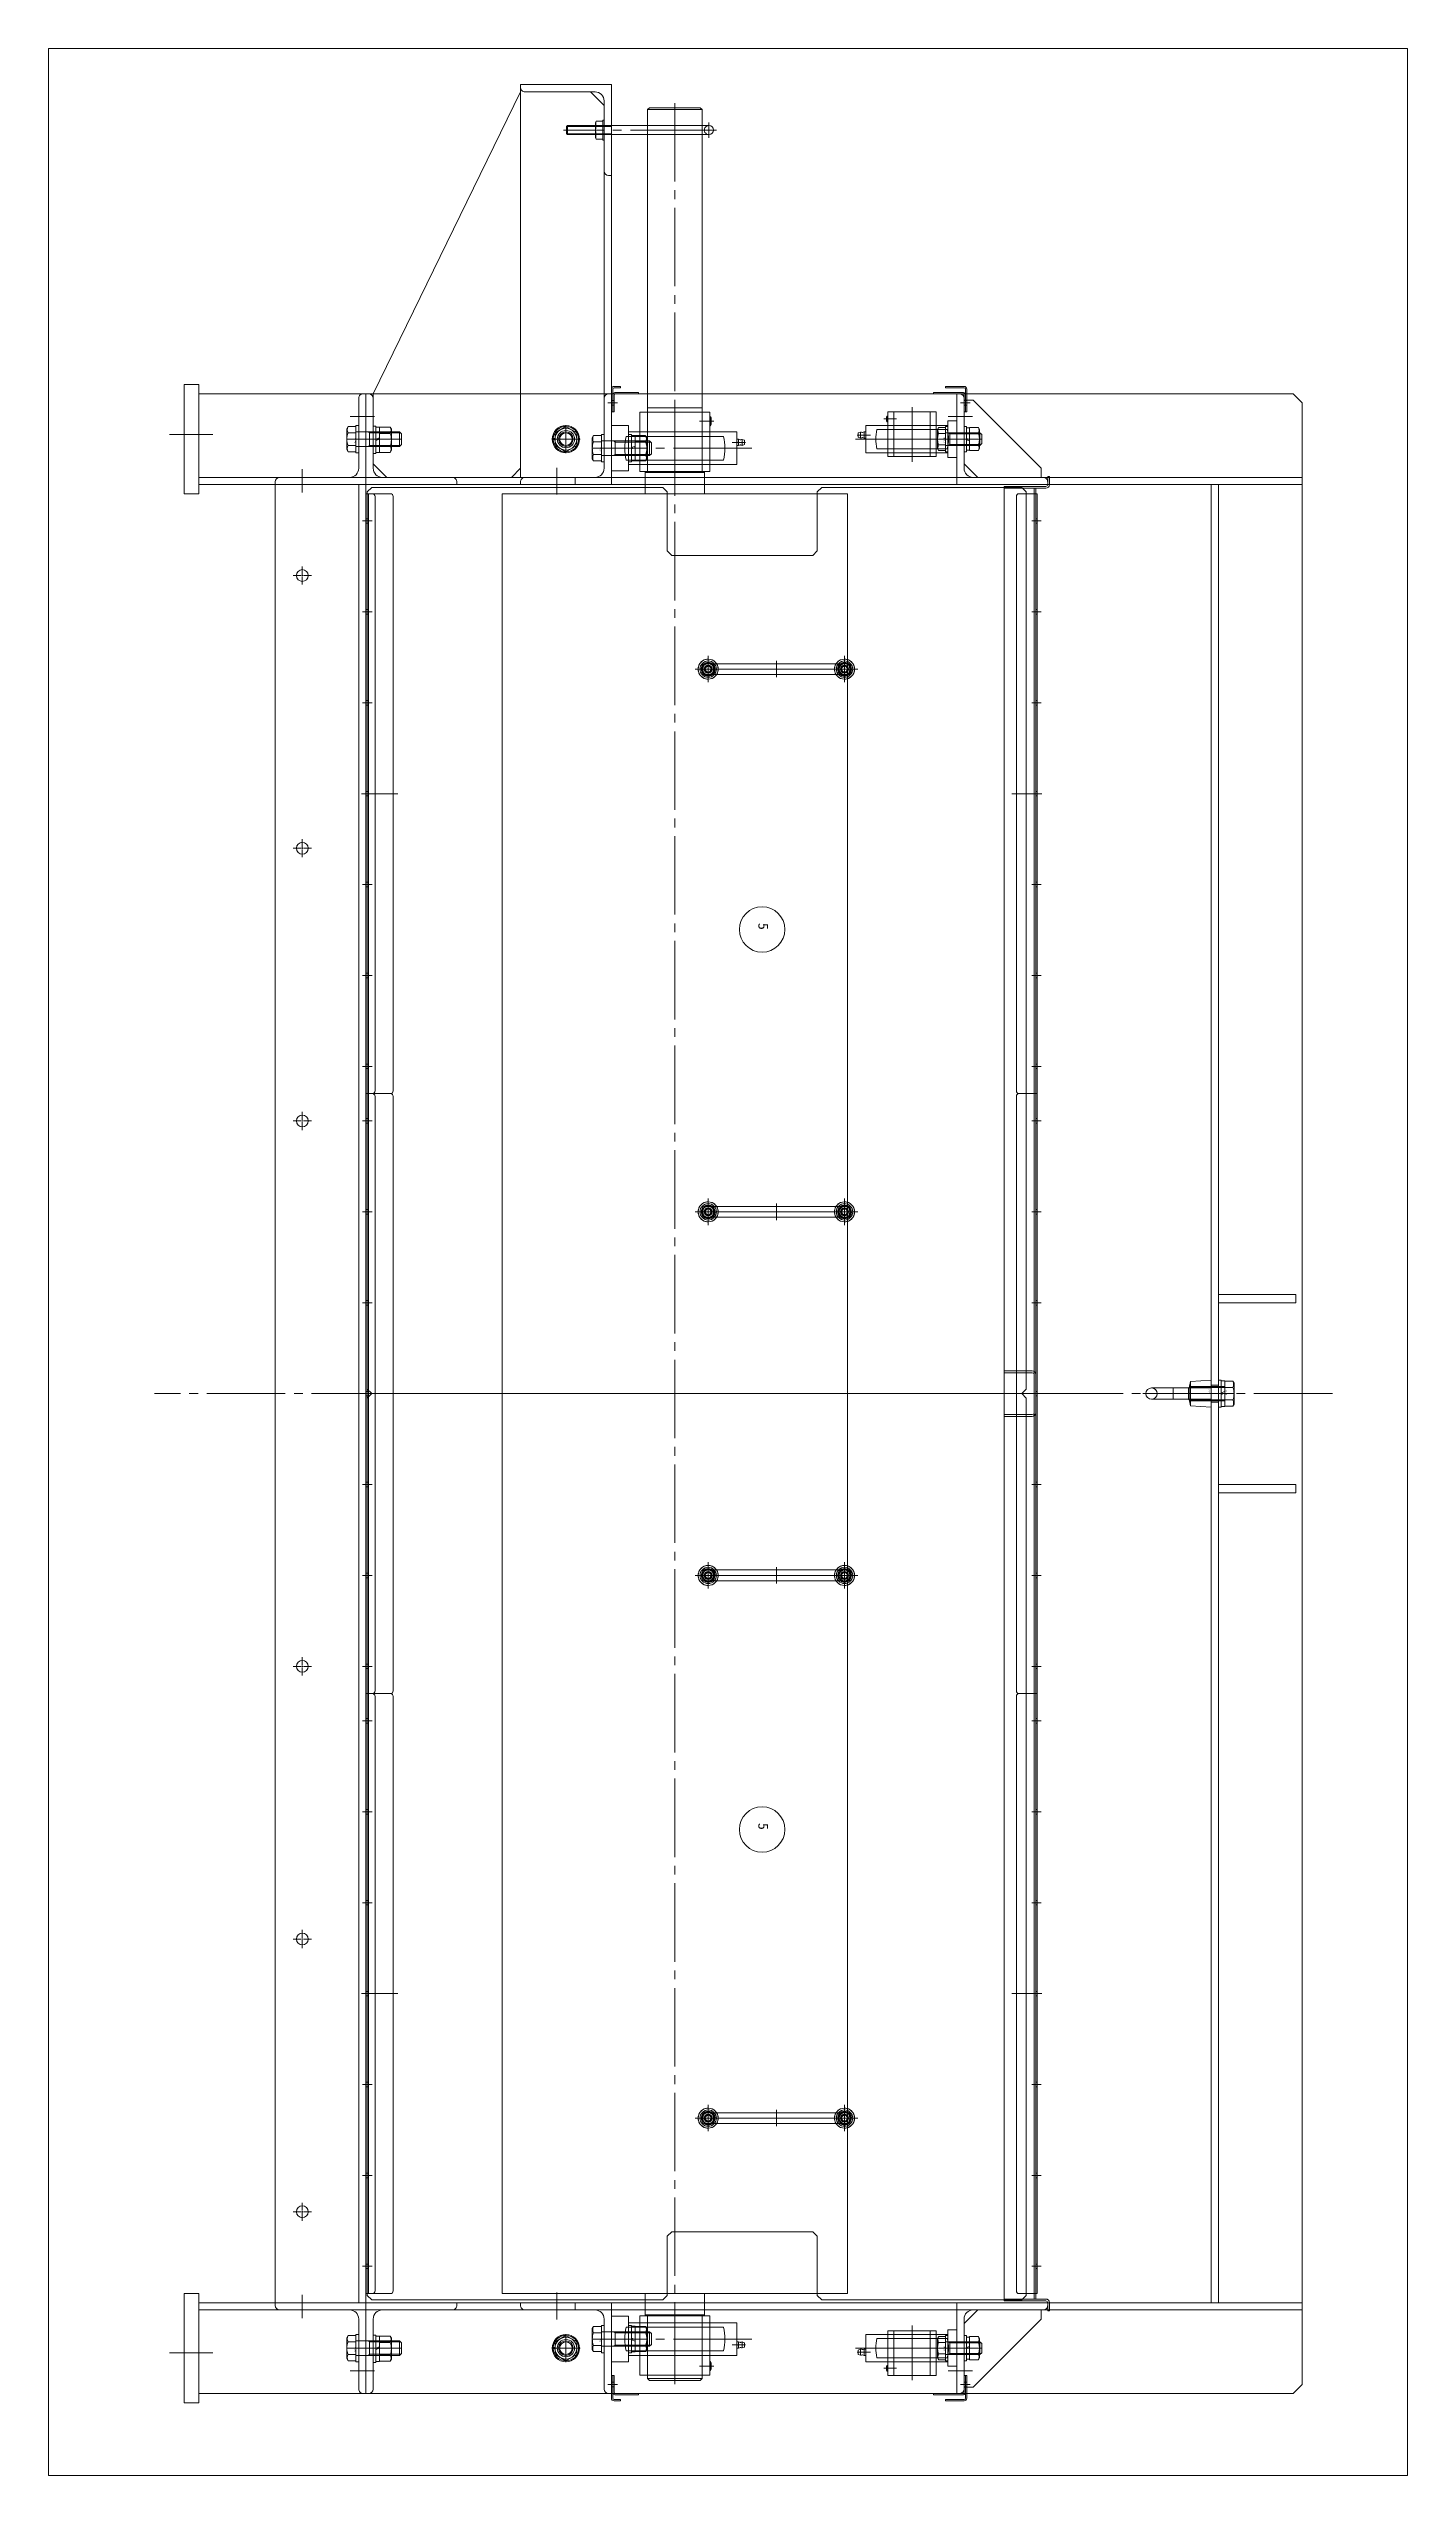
# Model space of a CAD drawing. Units: millimetres at full size. Extents: x -32787 to 32787, y -11878 to 14562.
# Drawn here: x -23276 to -21781, y 8784 to 11454 of the extents above; entities that cross this region are included whole.
import ezdxf
from ezdxf.enums import TextEntityAlignment as Align

# ---------------------------------------------------------------- set-up
doc = ezdxf.new("R2010")
doc.units = ezdxf.units.MM
doc.header["$LTSCALE"] = 9.6
doc.linetypes.add('CHAIN2', pattern=[12, 9, -1, 1, -1])
for name, color, linetype, lineweight in [('0-2_0', 2, 'Continuous', 9), ('0-3_05_CENTER', 2, 'CHAIN2', 9), ('0-4_04_HIDDEN', 7, 'Continuous', 9), ('0-5_10_DRAFT', 1, 'Continuous', 9), ('0-7_01_外形線', 134, 'Continuous', 9), ('0-8_04_中心線', 4, 'CHAIN2', 9), ('0-9_03_かくれ線', 5, 'Continuous', 9), ('0-C_CENTER', 4, 'Continuous', 9), ('0-F_Defpoints', 134, 'Continuous', 9), ('1-2_07_寸法線', 3, 'Continuous', 9)]:
    doc.layers.add(name, color=color, linetype=linetype, lineweight=lineweight)
doc.styles.add('ＭＳ ゴシック', font='')
doc.styles.get('ＭＳ ゴシック').set_extended_font_data('MS Gothic')

# ---------------------------------------------------------------- blocks, each defined once
blk = doc.blocks.new('U5273')
at = {"layer": '0-8_04_中心線'}
for p, q in [((-15.494, 0), (-2.399, 0)), ((0, 2.399), (0, 15.494)), ((2.399, 0), (15.494, 0)), ((0, -15.494), (0, -2.399))]:
    blk.add_line(p, q, dxfattribs=at)
at = {"layer": '0-8_04_中心線', "linetype": 'Continuous'}
for p, q in [((-1.199, 0), (1.199, 0)), ((0, -1.199), (0, 1.199))]:
    blk.add_line(p, q, dxfattribs=at)
blk = doc.blocks.new('U5272')
at = {"layer": '0-8_04_中心線'}
for p, q in [((-15.494, 0), (-2.399, 0)), ((0, 2.399), (0, 15.494)), ((2.399, 0), (15.494, 0)), ((0, -15.494), (0, -2.399))]:
    blk.add_line(p, q, dxfattribs=at)
at = {"layer": '0-8_04_中心線', "linetype": 'Continuous'}
for p, q in [((-1.199, 0), (1.199, 0)), ((0, -1.199), (0, 1.199))]:
    blk.add_line(p, q, dxfattribs=at)
blk = doc.blocks.new('U5267')
at = {"layer": '0-8_04_中心線'}
for p, q in [((-10, 0), (-1.3, 0)), ((0, 1.3), (0, 10)), ((1.3, 0), (10, 0)), ((0, -10), (0, -1.3))]:
    blk.add_line(p, q, dxfattribs=at)
at = {"layer": '0-8_04_中心線', "linetype": 'Continuous'}
for p, q in [((-0.65, 0), (0.65, 0)), ((0, -0.65), (0, 0.65))]:
    blk.add_line(p, q, dxfattribs=at)
blk = doc.blocks.new('U5268')
at = {"layer": '0-8_04_中心線'}
for p, q in [((-10, 0), (-1.3, 0)), ((0, 1.3), (0, 10)), ((1.3, 0), (10, 0)), ((0, -10), (0, -1.3))]:
    blk.add_line(p, q, dxfattribs=at)
at = {"layer": '0-8_04_中心線', "linetype": 'Continuous'}
for p, q in [((-0.65, 0), (0.65, 0)), ((0, -0.65), (0, 0.65))]:
    blk.add_line(p, q, dxfattribs=at)
blk = doc.blocks.new('U5269')
at = {"layer": '0-8_04_中心線'}
for p, q in [((-10, 0), (-1.3, 0)), ((0, 1.3), (0, 10)), ((1.3, 0), (10, 0)), ((0, -10), (0, -1.3))]:
    blk.add_line(p, q, dxfattribs=at)
at = {"layer": '0-8_04_中心線', "linetype": 'Continuous'}
for p, q in [((-0.65, 0), (0.65, 0)), ((0, -0.65), (0, 0.65))]:
    blk.add_line(p, q, dxfattribs=at)
blk = doc.blocks.new('U5270')
at = {"layer": '0-8_04_中心線'}
for p, q in [((-10, 0), (-1.3, 0)), ((0, 1.3), (0, 10)), ((1.3, 0), (10, 0)), ((0, -10), (0, -1.3))]:
    blk.add_line(p, q, dxfattribs=at)
at = {"layer": '0-8_04_中心線', "linetype": 'Continuous'}
for p, q in [((-0.65, 0), (0.65, 0)), ((0, -0.65), (0, 0.65))]:
    blk.add_line(p, q, dxfattribs=at)
blk = doc.blocks.new('U5271')
at = {"layer": '0-8_04_中心線'}
for p, q in [((-10, 0), (-1.3, 0)), ((0, 1.3), (0, 10)), ((1.3, 0), (10, 0)), ((0, -10), (0, -1.3))]:
    blk.add_line(p, q, dxfattribs=at)
at = {"layer": '0-8_04_中心線', "linetype": 'Continuous'}
for p, q in [((-0.65, 0), (0.65, 0)), ((0, -0.65), (0, 0.65))]:
    blk.add_line(p, q, dxfattribs=at)
blk = doc.blocks.new('U5266')
at = {"layer": '0-8_04_中心線'}
for p, q in [((-10, 0), (-1.3, 0)), ((0, 1.3), (0, 10)), ((1.3, 0), (10, 0)), ((0, -10), (0, -1.3))]:
    blk.add_line(p, q, dxfattribs=at)
at = {"layer": '0-8_04_中心線', "linetype": 'Continuous'}
for p, q in [((-0.65, 0), (0.65, 0)), ((0, -0.65), (0, 0.65))]:
    blk.add_line(p, q, dxfattribs=at)
blk = doc.blocks.new('A$C595E0D32_1_1')
at = {"layer": '0-2_0'}
for p, q in [((-6.25, 65.75), (-6.25, 9.584)), ((6.25, 65.75), (6.25, 9.584)), ((-13.542, 23), (-15, 0)), ((-15, 0), (15, 0)), ((-13.542, 23), (-6.25, 24.5)), ((13.542, 23), (15, 0))]:
    blk.add_line(p, q, dxfattribs=at)
blk.add_lwpolyline([(-13.542, 23), (13.542, 23), (6.25, 24.5)], dxfattribs=at)
for centre, radius, start, end in [((0, 65.75), 6.25, 0, 180), ((-8.25, 9.584), 2, 270, 0), ((8.25, 9.584), 2, 180, 270)]:
    blk.add_arc(centre, radius, start, end, dxfattribs=at)
at = {"layer": '0-3_05_CENTER'}
blk.add_line((0, 75.2), (0, -3.282), dxfattribs=at)
at = {"layer": '0-4_04_HIDDEN', "color": 2}
for p, q in [((-8, 24.14), (-8, 0)), ((6.25, 24.5), (-6.25, 24.5)), ((-6.25, 0), (-6.25, 24.5)), ((6.25, 24.5), (6.25, 0)), ((8, 0), (8, 24.14))]:
    blk.add_line(p, q, dxfattribs=at)
blk.add_arc((0, 65.75), 6.25, 180, 0, dxfattribs=at)
at = {"layer": '0-5_10_DRAFT'}
blk.add_line((-6.25, 42), (6.25, 42), dxfattribs=at)
at = {"layer": '0-5_10_DRAFT', "style": 'ＭＳ ゴシック', "width": 1.8}
blk.add_text('M16', height=1.1, dxfattribs=at).set_placement((0.751, 1.348), align=Align.BOTTOM_LEFT)
blk = doc.blocks.new('U5274')
at = {"layer": '0-8_04_中心線'}
for p, q in [((-8.5, 0), (-1, 0)), ((0, 1), (0, 8.5)), ((1, 0), (8.5, 0)), ((0, -8.5), (0, -1))]:
    blk.add_line(p, q, dxfattribs=at)
at = {"layer": '0-8_04_中心線', "linetype": 'Continuous'}
for p, q in [((-0.5, 0), (0.5, 0)), ((0, -0.5), (0, 0.5))]:
    blk.add_line(p, q, dxfattribs=at)
blk = doc.blocks.new('U5283')
at = {"layer": '0-8_04_中心線'}
for p, q in [((-8, 0), (-0.9, 0)), ((0, 0.9), (0, 8)), ((0.9, 0), (8, 0)), ((0, -8), (0, -0.9))]:
    blk.add_line(p, q, dxfattribs=at)
at = {"layer": '0-8_04_中心線', "linetype": 'Continuous'}
for p, q in [((-0.45, 0), (0.45, 0)), ((0, -0.45), (0, 0.45))]:
    blk.add_line(p, q, dxfattribs=at)
blk = doc.blocks.new('U5284')
at = {"layer": '0-8_04_中心線'}
for p, q in [((-8, 0), (-0.9, 0)), ((0, 0.9), (0, 8)), ((0.9, 0), (8, 0)), ((0, -8), (0, -0.9))]:
    blk.add_line(p, q, dxfattribs=at)
at = {"layer": '0-8_04_中心線', "linetype": 'Continuous'}
for p, q in [((-0.45, 0), (0.45, 0)), ((0, -0.45), (0, 0.45))]:
    blk.add_line(p, q, dxfattribs=at)
blk = doc.blocks.new('U5285')
at = {"layer": '0-8_04_中心線'}
for p, q in [((-8, 0), (-0.9, 0)), ((0, 0.9), (0, 8)), ((0.9, 0), (8, 0)), ((0, -8), (0, -0.9))]:
    blk.add_line(p, q, dxfattribs=at)
at = {"layer": '0-8_04_中心線', "linetype": 'Continuous'}
for p, q in [((-0.45, 0), (0.45, 0)), ((0, -0.45), (0, 0.45))]:
    blk.add_line(p, q, dxfattribs=at)
blk = doc.blocks.new('U5286')
at = {"layer": '0-8_04_中心線'}
for p, q in [((-8, 0), (-0.9, 0)), ((0, 0.9), (0, 8)), ((0.9, 0), (8, 0)), ((0, -8), (0, -0.9))]:
    blk.add_line(p, q, dxfattribs=at)
at = {"layer": '0-8_04_中心線', "linetype": 'Continuous'}
for p, q in [((-0.45, 0), (0.45, 0)), ((0, -0.45), (0, 0.45))]:
    blk.add_line(p, q, dxfattribs=at)
blk = doc.blocks.new('U5275')
at = {"layer": '0-8_04_中心線'}
for p, q in [((-14.5, 0), (-2.2, 0)), ((0, 2.2), (0, 14.5)), ((2.2, 0), (14.5, 0)), ((0, -14.5), (0, -2.2))]:
    blk.add_line(p, q, dxfattribs=at)
at = {"layer": '0-8_04_中心線', "linetype": 'Continuous'}
for p, q in [((-1.1, 0), (1.1, 0)), ((0, -1.1), (0, 1.1))]:
    blk.add_line(p, q, dxfattribs=at)
blk = doc.blocks.new('U5278')
at = {"layer": '0-8_04_中心線'}
for p, q in [((-14.5, 0), (-2.2, 0)), ((0, 2.2), (0, 14.5)), ((2.2, 0), (14.5, 0)), ((0, -14.5), (0, -2.2))]:
    blk.add_line(p, q, dxfattribs=at)
at = {"layer": '0-8_04_中心線', "linetype": 'Continuous'}
for p, q in [((-1.1, 0), (1.1, 0)), ((0, -1.1), (0, 1.1))]:
    blk.add_line(p, q, dxfattribs=at)
blk = doc.blocks.new('U5276')
at = {"layer": '0-8_04_中心線'}
for p, q in [((-9.5, 0), (-1.2, 0)), ((0, 1.2), (0, 9.5)), ((1.2, 0), (9.5, 0)), ((0, -9.5), (0, -1.2))]:
    blk.add_line(p, q, dxfattribs=at)
at = {"layer": '0-8_04_中心線', "linetype": 'Continuous'}
for p, q in [((-0.6, 0), (0.6, 0)), ((0, -0.6), (0, 0.6))]:
    blk.add_line(p, q, dxfattribs=at)
blk = doc.blocks.new('U5277')
at = {"layer": '0-8_04_中心線'}
for p, q in [((-9.5, 0), (-1.2, 0)), ((0, 1.2), (0, 9.5)), ((1.2, 0), (9.5, 0)), ((0, -9.5), (0, -1.2))]:
    blk.add_line(p, q, dxfattribs=at)
at = {"layer": '0-8_04_中心線', "linetype": 'Continuous'}
for p, q in [((-0.6, 0), (0.6, 0)), ((0, -0.6), (0, 0.6))]:
    blk.add_line(p, q, dxfattribs=at)
blk = doc.blocks.new('U5279')
at = {"layer": '0-8_04_中心線'}
for p, q in [((-14.5, 0), (-2.2, 0)), ((0, 2.2), (0, 14.5)), ((2.2, 0), (14.5, 0)), ((0, -14.5), (0, -2.2))]:
    blk.add_line(p, q, dxfattribs=at)
at = {"layer": '0-8_04_中心線', "linetype": 'Continuous'}
for p, q in [((-1.1, 0), (1.1, 0)), ((0, -1.1), (0, 1.1))]:
    blk.add_line(p, q, dxfattribs=at)
blk = doc.blocks.new('U5282')
at = {"layer": '0-8_04_中心線'}
for p, q in [((-14.5, 0), (-2.2, 0)), ((0, 2.2), (0, 14.5)), ((2.2, 0), (14.5, 0)), ((0, -14.5), (0, -2.2))]:
    blk.add_line(p, q, dxfattribs=at)
at = {"layer": '0-8_04_中心線', "linetype": 'Continuous'}
for p, q in [((-1.1, 0), (1.1, 0)), ((0, -1.1), (0, 1.1))]:
    blk.add_line(p, q, dxfattribs=at)
blk = doc.blocks.new('U5280')
at = {"layer": '0-8_04_中心線'}
for p, q in [((-9.5, 0), (-1.2, 0)), ((0, 1.2), (0, 9.5)), ((1.2, 0), (9.5, 0)), ((0, -9.5), (0, -1.2))]:
    blk.add_line(p, q, dxfattribs=at)
at = {"layer": '0-8_04_中心線', "linetype": 'Continuous'}
for p, q in [((-0.6, 0), (0.6, 0)), ((0, -0.6), (0, 0.6))]:
    blk.add_line(p, q, dxfattribs=at)
blk = doc.blocks.new('U5281')
at = {"layer": '0-8_04_中心線'}
for p, q in [((-9.5, 0), (-1.2, 0)), ((0, 1.2), (0, 9.5)), ((1.2, 0), (9.5, 0)), ((0, -9.5), (0, -1.2))]:
    blk.add_line(p, q, dxfattribs=at)
at = {"layer": '0-8_04_中心線', "linetype": 'Continuous'}
for p, q in [((-0.6, 0), (0.6, 0)), ((0, -0.6), (0, 0.6))]:
    blk.add_line(p, q, dxfattribs=at)
blk = doc.blocks.new('U5295')
at = {"layer": '0-8_04_中心線'}
for p, q in [((-8, 0), (-0.9, 0)), ((0, 0.9), (0, 8)), ((0.9, 0), (8, 0)), ((0, -8), (0, -0.9))]:
    blk.add_line(p, q, dxfattribs=at)
at = {"layer": '0-8_04_中心線', "linetype": 'Continuous'}
for p, q in [((-0.45, 0), (0.45, 0)), ((0, -0.45), (0, 0.45))]:
    blk.add_line(p, q, dxfattribs=at)
blk = doc.blocks.new('U5296')
at = {"layer": '0-8_04_中心線'}
for p, q in [((-8, 0), (-0.9, 0)), ((0, 0.9), (0, 8)), ((0.9, 0), (8, 0)), ((0, -8), (0, -0.9))]:
    blk.add_line(p, q, dxfattribs=at)
at = {"layer": '0-8_04_中心線', "linetype": 'Continuous'}
for p, q in [((-0.45, 0), (0.45, 0)), ((0, -0.45), (0, 0.45))]:
    blk.add_line(p, q, dxfattribs=at)
blk = doc.blocks.new('U5297')
at = {"layer": '0-8_04_中心線'}
for p, q in [((-8, 0), (-0.9, 0)), ((0, 0.9), (0, 8)), ((0.9, 0), (8, 0)), ((0, -8), (0, -0.9))]:
    blk.add_line(p, q, dxfattribs=at)
at = {"layer": '0-8_04_中心線', "linetype": 'Continuous'}
for p, q in [((-0.45, 0), (0.45, 0)), ((0, -0.45), (0, 0.45))]:
    blk.add_line(p, q, dxfattribs=at)
blk = doc.blocks.new('U5298')
at = {"layer": '0-8_04_中心線'}
for p, q in [((-8, 0), (-0.9, 0)), ((0, 0.9), (0, 8)), ((0.9, 0), (8, 0)), ((0, -8), (0, -0.9))]:
    blk.add_line(p, q, dxfattribs=at)
at = {"layer": '0-8_04_中心線', "linetype": 'Continuous'}
for p, q in [((-0.45, 0), (0.45, 0)), ((0, -0.45), (0, 0.45))]:
    blk.add_line(p, q, dxfattribs=at)
blk = doc.blocks.new('U5287')
at = {"layer": '0-8_04_中心線'}
for p, q in [((-14.5, 0), (-2.2, 0)), ((0, 2.2), (0, 14.5)), ((2.2, 0), (14.5, 0)), ((0, -14.5), (0, -2.2))]:
    blk.add_line(p, q, dxfattribs=at)
at = {"layer": '0-8_04_中心線', "linetype": 'Continuous'}
for p, q in [((-1.1, 0), (1.1, 0)), ((0, -1.1), (0, 1.1))]:
    blk.add_line(p, q, dxfattribs=at)
blk = doc.blocks.new('U5290')
at = {"layer": '0-8_04_中心線'}
for p, q in [((-14.5, 0), (-2.2, 0)), ((0, 2.2), (0, 14.5)), ((2.2, 0), (14.5, 0)), ((0, -14.5), (0, -2.2))]:
    blk.add_line(p, q, dxfattribs=at)
at = {"layer": '0-8_04_中心線', "linetype": 'Continuous'}
for p, q in [((-1.1, 0), (1.1, 0)), ((0, -1.1), (0, 1.1))]:
    blk.add_line(p, q, dxfattribs=at)
blk = doc.blocks.new('U5288')
at = {"layer": '0-8_04_中心線'}
for p, q in [((-9.5, 0), (-1.2, 0)), ((0, 1.2), (0, 9.5)), ((1.2, 0), (9.5, 0)), ((0, -9.5), (0, -1.2))]:
    blk.add_line(p, q, dxfattribs=at)
at = {"layer": '0-8_04_中心線', "linetype": 'Continuous'}
for p, q in [((-0.6, 0), (0.6, 0)), ((0, -0.6), (0, 0.6))]:
    blk.add_line(p, q, dxfattribs=at)
blk = doc.blocks.new('U5289')
at = {"layer": '0-8_04_中心線'}
for p, q in [((-9.5, 0), (-1.2, 0)), ((0, 1.2), (0, 9.5)), ((1.2, 0), (9.5, 0)), ((0, -9.5), (0, -1.2))]:
    blk.add_line(p, q, dxfattribs=at)
at = {"layer": '0-8_04_中心線', "linetype": 'Continuous'}
for p, q in [((-0.6, 0), (0.6, 0)), ((0, -0.6), (0, 0.6))]:
    blk.add_line(p, q, dxfattribs=at)
blk = doc.blocks.new('U5291')
at = {"layer": '0-8_04_中心線'}
for p, q in [((-14.5, 0), (-2.2, 0)), ((0, 2.2), (0, 14.5)), ((2.2, 0), (14.5, 0)), ((0, -14.5), (0, -2.2))]:
    blk.add_line(p, q, dxfattribs=at)
at = {"layer": '0-8_04_中心線', "linetype": 'Continuous'}
for p, q in [((-1.1, 0), (1.1, 0)), ((0, -1.1), (0, 1.1))]:
    blk.add_line(p, q, dxfattribs=at)
blk = doc.blocks.new('U5294')
at = {"layer": '0-8_04_中心線'}
for p, q in [((-14.5, 0), (-2.2, 0)), ((0, 2.2), (0, 14.5)), ((2.2, 0), (14.5, 0)), ((0, -14.5), (0, -2.2))]:
    blk.add_line(p, q, dxfattribs=at)
at = {"layer": '0-8_04_中心線', "linetype": 'Continuous'}
for p, q in [((-1.1, 0), (1.1, 0)), ((0, -1.1), (0, 1.1))]:
    blk.add_line(p, q, dxfattribs=at)
blk = doc.blocks.new('U5292')
at = {"layer": '0-8_04_中心線'}
for p, q in [((-9.5, 0), (-1.2, 0)), ((0, 1.2), (0, 9.5)), ((1.2, 0), (9.5, 0)), ((0, -9.5), (0, -1.2))]:
    blk.add_line(p, q, dxfattribs=at)
at = {"layer": '0-8_04_中心線', "linetype": 'Continuous'}
for p, q in [((-0.6, 0), (0.6, 0)), ((0, -0.6), (0, 0.6))]:
    blk.add_line(p, q, dxfattribs=at)
blk = doc.blocks.new('U5293')
at = {"layer": '0-8_04_中心線'}
for p, q in [((-9.5, 0), (-1.2, 0)), ((0, 1.2), (0, 9.5)), ((1.2, 0), (9.5, 0)), ((0, -9.5), (0, -1.2))]:
    blk.add_line(p, q, dxfattribs=at)
at = {"layer": '0-8_04_中心線', "linetype": 'Continuous'}
for p, q in [((-0.6, 0), (0.6, 0)), ((0, -0.6), (0, 0.6))]:
    blk.add_line(p, q, dxfattribs=at)
blk = doc.blocks.new('AM_BALLOON1')
at = {"layer": '1-2_07_寸法線'}
blk.add_circle((0, 0), 5, dxfattribs=at)

msp = doc.modelspace()

# ---------------------------------------------------------------- linework, layer by layer
at = {"layer": '0-2_0', "color": 134}
for p, q in [((-22756.917, 11406.284), (-22918.917, 11074.284)), ((-22617.017, 11359.284), (-22617.017, 11074.284)), ((-22557.217, 11359.284), (-22557.217, 11074.284))]:
    msp.add_line(p, q, dxfattribs=at)
for points in [[(-22656.917, 11074.284), (-22656.917, 11414.284), (-22756.917, 11414.284), (-22756.917, 11074.284)], [(-22200.417, 10964.284), (-22200.417, 10966.284), (-22205.417, 10971.284), (-22425.417, 10971.284), (-22430.417, 10966.284), (-22430.417, 10901.284), (-22435.417, 10896.284), (-22590.417, 10896.284), (-22595.417, 10901.284), (-22595.417, 10966.284), (-22600.417, 10971.284), (-22920.417, 10971.284), (-22925.417, 10966.284), (-22925.417, 10964.284)], [(-22200.417, 8984.284), (-22200.417, 8982.284), (-22205.417, 8977.284), (-22425.417, 8977.284), (-22430.417, 8982.284), (-22430.417, 9047.284), (-22435.417, 9052.284), (-22590.417, 9052.284), (-22595.417, 9047.284), (-22595.417, 8982.284), (-22600.417, 8977.284), (-22920.417, 8977.283), (-22925.417, 8982.283), (-22925.417, 8984.284)]]:
    msp.add_lwpolyline(points, dxfattribs=at)
msp.add_arc((-22549.617, 11364.284), 5, 270.00118, 89.99877, dxfattribs=at)
at = {"layer": '0-7_01_外形線'}
for p, q in [((-22557.217, 11386.784), (-22617.017, 11386.784)), ((-22656.817, 11369.284), (-22549.617, 11369.284)), ((-22656.817, 11359.284), (-22549.617, 11359.284)), ((-22656.917, 11074.284), (-22656.917, 11079.284)), ((-22655.417, 11074.284), (-22655.417, 11079.284)), ((-22626.917, 11075.784), (-22652.417, 11075.784)), ((-22302.417, 11075.784), (-22270.417, 11075.784)), ((-22267.417, 11074.284), (-22267.417, 11079.284)), ((-22265.917, 11074.284), (-22265.917, 11079.284)), ((-22706.917, 11038.14), (-22718.917, 11031.212)), ((-22718.917, 11031.212), (-22718.917, 11017.355)), ((-22694.917, 11031.212), (-22706.917, 11038.14)), ((-22718.917, 11024.884), (-22720.904, 11024.884)), ((-22718.917, 11023.684), (-22720.904, 11023.684)), ((-22718.917, 11017.355), (-22706.917, 11010.427)), ((-21896.917, 10982.284), (-23110.917, 10982.284)), ((-22934.917, 10974.284), (-22934.917, 8974.284)), ((-22619.617, 10974.284), (-22619.617, 10964.284)), ((-22554.617, 10974.284), (-22554.617, 10964.284)), ((-21988.917, 8974.284), (-21988.917, 10974.284)), ((-22926.917, 10964.284), (-22926.917, 10304.284)), ((-22919.942, 10964.284), (-22926.917, 10964.284)), ((-22916.942, 10961.284), (-22916.942, 10307.284)), ((-22178.917, 10972.284), (-22224.917, 10972.284)), ((-22211.417, 10961.284), (-22211.417, 10307.284)), ((-22208.417, 10964.284), (-22188.417, 10964.284)), ((-22188.417, 10964.284), (-22188.417, 10304.284)), ((-22550.417, 10777.284), (-22400.417, 10777.284)), ((-22550.417, 10765.284), (-22400.417, 10765.284)), ((-22926.917, 10304.284), (-22926.917, 9644.284)), ((-22919.942, 10304.284), (-22926.917, 10304.284)), ((-22919.942, 10304.284), (-22926.917, 10304.284)), ((-22916.942, 10301.284), (-22916.942, 9647.284)), ((-22211.417, 10301.284), (-22211.417, 9647.284)), ((-22208.417, 10304.284), (-22188.417, 10304.284)), ((-22208.417, 10304.284), (-22188.417, 10304.284)), ((-22188.417, 10304.284), (-22188.417, 9644.284)), ((-22550.417, 10180.284), (-22400.417, 10180.284)), ((-22550.417, 10168.284), (-22400.417, 10168.284)), ((-21988.917, 9989.284), (-21988.917, 9959.284)), ((-21985.917, 9989.284), (-21988.917, 9989.284)), ((-21985.917, 9975.084), (-21985.917, 9988.284)), ((-21981.917, 9988.284), (-21985.917, 9988.284)), ((-21981.917, 9976.54), (-21981.917, 9988.284)), ((-21981.917, 9988.14), (-21973.277, 9988.14)), ((-21981.917, 9988.14), (-21981.917, 9960.427)), ((-21981.917, 9960.427), (-21981.917, 9988.14)), ((-21973.277, 9988.14), (-21971.917, 9985.784)), ((-21971.917, 9962.784), (-21971.917, 9985.784)), ((-22916.942, 9974.284), (-22211.417, 9974.284)), ((-22916.942, 9974.283), (-22211.417, 9974.284)), ((-21985.917, 9975.084), (-21981.917, 9976.54)), ((-21985.917, 9973.484), (-21981.917, 9974.94)), ((-21985.917, 9960.284), (-21985.917, 9973.484)), ((-21985.917, 9960.284), (-21981.917, 9960.284)), ((-21981.917, 9981.212), (-21973.277, 9981.212)), ((-21981.917, 9960.284), (-21981.917, 9974.94)), ((-21981.917, 9967.356), (-21973.277, 9967.356)), ((-21981.917, 9960.427), (-21973.277, 9960.427)), ((-21973.277, 9960.427), (-21971.917, 9962.784)), ((-22550.417, 9780.284), (-22400.417, 9780.284)), ((-22550.417, 9768.284), (-22400.417, 9768.284)), ((-22926.917, 9644.284), (-22926.917, 8984.284)), ((-22919.942, 9644.284), (-22926.917, 9644.284)), ((-22919.942, 9644.284), (-22926.917, 9644.284)), ((-22916.942, 9641.284), (-22916.942, 8987.284)), ((-22211.417, 9641.284), (-22211.417, 8987.284)), ((-22208.417, 9644.284), (-22188.417, 9644.284)), ((-22208.417, 9644.284), (-22188.417, 9644.284)), ((-22188.417, 9644.284), (-22188.417, 8984.284)), ((-22550.417, 9183.284), (-22400.417, 9183.284)), ((-22550.417, 9171.284), (-22400.417, 9171.284)), ((-22919.942, 8984.284), (-22926.917, 8984.284)), ((-22619.617, 8974.284), (-22619.617, 8984.284)), ((-22554.617, 8974.284), (-22554.617, 8984.284)), ((-22178.917, 8976.284), (-22224.917, 8976.284)), ((-22208.417, 8984.284), (-22188.417, 8984.284)), ((-21896.917, 8966.284), (-23110.917, 8966.284)), ((-22718.917, 8924.884), (-22720.904, 8924.884)), ((-22718.917, 8923.684), (-22720.904, 8923.684)), ((-22718.917, 8931.212), (-22706.917, 8938.14)), ((-22718.917, 8917.355), (-22718.917, 8931.212)), ((-22706.917, 8910.427), (-22718.917, 8917.355)), ((-22694.917, 8917.355), (-22706.917, 8910.427)), ((-22656.917, 8874.284), (-22656.917, 8869.284)), ((-22655.417, 8874.284), (-22655.417, 8869.284)), ((-22626.917, 8872.784), (-22652.417, 8872.784)), ((-22302.417, 8872.784), (-22270.417, 8872.784)), ((-22267.417, 8874.284), (-22267.417, 8869.284)), ((-22265.917, 8874.284), (-22265.917, 8869.284))]:
    msp.add_line(p, q, dxfattribs=at)
for points in [[(-22557.217, 11369.284), (-22557.217, 11386.784), (-22559.217, 11388.784), (-22615.017, 11388.784), (-22617.017, 11386.784), (-22617.017, 11369.284)], [(-22653.917, 11080.784), (-22646.917, 11080.784), (-22646.917, 11082.284), (-22653.917, 11082.284)], [(-22268.917, 11080.784), (-22289.417, 11080.784), (-22289.417, 11082.284), (-22268.917, 11082.284)], [(-21896.917, 10974.284), (-23110.917, 10974.284), (-23110.917, 11074.284), (-21906.917, 11074.284)], [(-22652.417, 11074.284), (-22626.917, 11074.284), (-22626.917, 11075.784)], [(-22270.417, 11074.284), (-22302.417, 11074.284), (-22302.417, 11075.784)], [(-21896.917, 10974.284), (-21896.917, 11064.284), (-21906.917, 11074.284)], [(-22706.917, 11010.427), (-22694.917, 11017.355), (-22694.917, 11031.212)], [(-22174.917, 10974.284), (-22174.917, 10983.284), (-22176.917, 10983.284), (-22176.917, 10974.284)], [(-22224.917, 10972.284), (-22224.917, 10970.284), (-22178.917, 10970.284)], [(-21988.917, 10074.284), (-21903.917, 10074.284), (-21903.917, 10083.284), (-21988.917, 10083.284)], [(-21985.917, 9989.284), (-21985.917, 9959.284), (-21988.917, 9959.284)], [(-21988.917, 9865.284), (-21903.917, 9865.284), (-21903.917, 9874.284), (-21988.917, 9874.284)], [(-21896.917, 8974.284), (-23110.917, 8974.284), (-23110.917, 8874.284), (-21906.917, 8874.284)], [(-22224.917, 8976.284), (-22224.917, 8978.284), (-22178.917, 8978.284)], [(-22174.917, 8974.284), (-22174.917, 8965.284), (-22176.917, 8965.284), (-22176.917, 8974.284)], [(-21896.917, 8974.284), (-21896.917, 8884.284), (-21906.917, 8874.284)], [(-22706.917, 8938.14), (-22694.917, 8931.212), (-22694.917, 8917.355)], [(-22653.917, 8867.784), (-22646.917, 8867.784), (-22646.917, 8866.284), (-22653.917, 8866.284)], [(-22652.417, 8874.284), (-22626.917, 8874.284), (-22626.917, 8872.784)], [(-22270.417, 8874.284), (-22302.417, 8874.284), (-22302.417, 8872.784)], [(-22268.917, 8867.784), (-22289.417, 8867.784), (-22289.417, 8866.284), (-22268.917, 8866.284)]]:
    msp.add_lwpolyline(points, dxfattribs=at)
for points in [[(-23110.917, 11084.284), (-23126.917, 11084.284), (-23126.917, 10964.284), (-23110.917, 10964.284)], [(-22926.917, 8974.284), (-23026.917, 8974.284), (-23026.917, 10974.284), (-22926.917, 10974.284)], [(-21996.917, 8974.284), (-21996.917, 10974.284), (-21896.917, 10974.284), (-21896.917, 8974.284)], [(-22397.117, 10964.284), (-22777.117, 10964.284), (-22777.117, 8984.284), (-22397.117, 8984.284)], [(-22224.917, 8978.284), (-22189.917, 8978.284), (-22189.917, 10970.284), (-22224.917, 10970.284)], [(-23110.917, 8864.284), (-23126.917, 8864.284), (-23126.917, 8984.284), (-23110.917, 8984.284)]]:
    msp.add_lwpolyline(points, close=True, dxfattribs=at)
for centre, radius in [((-22706.917, 11024.284), 15), ((-22706.917, 11024.284), 12), ((-22706.917, 11024.284), 8), ((-22706.917, 11024.284), 6.918), ((-22996.917, 10874.284), 6.5), ((-22996.917, 10574.284), 6.5), ((-22996.917, 10274.284), 6.5), ((-22996.917, 9674.284), 6.5), ((-22996.917, 9374.284), 6.5), ((-22996.917, 9074.284), 6.5), ((-22706.917, 8924.284), 15), ((-22706.917, 8924.284), 12), ((-22706.917, 8924.284), 8), ((-22706.917, 8924.284), 6.918)]:
    msp.add_circle(centre, radius, dxfattribs=at)
for centre, radius, start, end in [((-22653.917, 11079.284), 3, 90, 180), ((-22653.917, 11079.284), 1.5, 90, 180), ((-22268.917, 11079.284), 3, 0, 90), ((-22268.917, 11079.284), 1.5, 0, 90), ((-22652.417, 11072.784), 3, 90, 150), ((-22270.417, 11072.784), 3, 30, 90), ((-22706.917, 11024.284), 14, 182.45629, 177.54371), ((-22178.917, 10974.284), 4, 270, 360), ((-22178.917, 10974.284), 2, 270, 0), ((-22919.942, 10961.284), 3, 0, 90), ((-22208.417, 10961.284), 3, 90, 180), ((-22550.417, 10771.284), 11, 33.05573, 326.94427), ((-22550.417, 10771.284), 6, 90, 270), ((-22400.417, 10771.284), 11, 213.05573, 146.94427), ((-22400.417, 10771.284), 6, 270, 90), ((-22919.942, 10307.284), 3, 270, 0), ((-22208.417, 10307.284), 3, 180, 270), ((-22919.942, 10301.284), 3, 0, 90), ((-22208.417, 10301.284), 3, 90, 180), ((-22550.417, 10174.284), 11, 33.05573, 326.94427), ((-22550.417, 10174.284), 6, 90, 270), ((-22400.417, 10174.284), 11, 213.05573, 146.94427), ((-22400.417, 10174.284), 6, 270, 90), ((-21979.277, 9984.676), 6.928, 330.00001, 29.99999), ((-21990.238, 9974.284), 18.321, 337.78075, 22.21925), ((-21979.277, 9963.891), 6.928, 330.00001, 29.99999), ((-22550.417, 9774.284), 11, 33.05573, 326.94427), ((-22550.417, 9774.284), 6, 90, 270), ((-22400.417, 9774.284), 11, 213.05573, 146.94427), ((-22400.417, 9774.284), 6, 270, 90), ((-22919.942, 9647.284), 3, 270, 0), ((-22919.942, 9641.284), 3, 0, 90), ((-22208.417, 9647.284), 3, 180, 270), ((-22208.417, 9641.284), 3, 90, 180), ((-22550.417, 9177.284), 11, 33.05573, 326.94427), ((-22400.417, 9177.284), 11, 213.05573, 146.94427), ((-22550.417, 9177.284), 6, 90, 270), ((-22400.417, 9177.284), 6, 270, 90), ((-22919.942, 8987.284), 3, 270, 0), ((-22208.417, 8987.284), 3, 180, 270), ((-22178.917, 8974.284), 4, 0, 90), ((-22178.917, 8974.284), 2, 0, 90), ((-22706.917, 8924.284), 14, 182.45629, 177.54371), ((-22653.917, 8869.284), 3, 180, 270), ((-22653.917, 8869.284), 1.5, 180, 270), ((-22652.417, 8875.784), 3, 210, 270), ((-22270.417, 8875.784), 3, 270, 330), ((-22268.917, 8869.284), 1.5, 270, 0), ((-22268.917, 8869.284), 3, 270, 0)]:
    msp.add_arc(centre, radius, start, end, dxfattribs=at)
at = {"layer": '0-8_04_中心線'}
for p, q in [((-22587.117, 11394.039), (-22587.117, 8883.528)), ((-22549.617, 11364.284), (-22709.669, 11364.284)), ((-22660.667, 11064.284), (-22650.167, 11064.284)), ((-22587.117, 10978.884), (-22587.117, 11063.984)), ((-22262.167, 11064.284), (-22272.667, 11064.284)), ((-23095.323, 11029.284), (-23142.972, 11029.284)), ((-22917.571, 11049.284), (-22944.228, 11049.284)), ((-22706.917, 11009.284), (-22706.917, 11039.284)), ((-22544.117, 11043.984), (-22560.117, 11043.984)), ((-22259.571, 11049.284), (-22286.228, 11049.284)), ((-22947.917, 11024.284), (-22887.917, 11024.284)), ((-22917.571, 11024.284), (-22944.228, 11024.284)), ((-22909.117, 11024.284), (-22937.917, 11024.284)), ((-22691.917, 11024.284), (-22721.917, 11024.284)), ((-22677.917, 11014.284), (-22617.917, 11014.284)), ((-22502.317, 11014.284), (-22666.917, 11014.284)), ((-22524.075, 11020.784), (-22509.472, 11020.784)), ((-22298.217, 11024.342), (-22249.417, 11024.342)), ((-22259.571, 11024.284), (-22286.228, 11024.284)), ((-22996.917, 10991.302), (-22996.917, 10965.624)), ((-22716.917, 10963.235), (-22716.917, 10992.861)), ((-22920.167, 10934.284), (-22930.667, 10934.284)), ((-22183.917, 10934.284), (-22194.417, 10934.284)), ((-22920.167, 10834.284), (-22930.667, 10834.284)), ((-22183.917, 10834.284), (-22194.417, 10834.284)), ((-22400.417, 10771.284), (-22550.417, 10771.284)), ((-22550.417, 10771.284), (-22400.417, 10771.284)), ((-22475.417, 10780.284), (-22475.417, 10762.284)), ((-22920.167, 10734.284), (-22930.667, 10734.284)), ((-22183.917, 10734.284), (-22194.417, 10734.284)), ((-22891.942, 10634.284), (-22931.917, 10634.284)), ((-22920.167, 10634.284), (-22930.667, 10634.284)), ((-22183.417, 10634.284), (-22216.417, 10634.284)), ((-22183.917, 10634.284), (-22194.417, 10634.284)), ((-22920.167, 10534.284), (-22930.667, 10534.284)), ((-22183.917, 10534.284), (-22194.417, 10534.284)), ((-22920.167, 10434.284), (-22930.667, 10434.284)), ((-22183.917, 10434.284), (-22194.417, 10434.284)), ((-22920.167, 10334.284), (-22930.667, 10334.284)), ((-22183.917, 10334.284), (-22194.417, 10334.284)), ((-22920.167, 10274.284), (-22930.667, 10274.284)), ((-22183.917, 10274.284), (-22194.417, 10274.284)), ((-22920.167, 10174.284), (-22930.667, 10174.284)), ((-22400.417, 10174.284), (-22550.417, 10174.284)), ((-22550.417, 10174.284), (-22400.417, 10174.284)), ((-22475.417, 10183.284), (-22475.417, 10165.284)), ((-22183.917, 10174.284), (-22194.417, 10174.284)), ((-22920.167, 10074.284), (-22930.667, 10074.284)), ((-22183.917, 10074.284), (-22194.417, 10074.284)), ((-21863.639, 9974.284), (-23159.537, 9974.284)), ((-22891.942, 9974.284), (-22931.917, 9974.284)), ((-22920.167, 9974.284), (-22930.667, 9974.284)), ((-22387.117, 9974.284), (-22787.117, 9974.284)), ((-22146.167, 9974.284), (-22268.667, 9974.284)), ((-22183.417, 9974.284), (-22216.417, 9974.284)), ((-22183.917, 9974.284), (-22194.417, 9974.284)), ((-21971.917, 9974.284), (-22021.917, 9974.284)), ((-22920.167, 9874.284), (-22930.667, 9874.284)), ((-22183.917, 9874.284), (-22194.417, 9874.284)), ((-22920.167, 9774.284), (-22930.667, 9774.284)), ((-22400.417, 9774.284), (-22550.417, 9774.284)), ((-22550.417, 9774.284), (-22400.417, 9774.284)), ((-22475.417, 9765.284), (-22475.417, 9783.284)), ((-22183.917, 9774.284), (-22194.417, 9774.284)), ((-22920.167, 9674.284), (-22930.667, 9674.284)), ((-22183.917, 9674.284), (-22194.417, 9674.284)), ((-22920.167, 9614.284), (-22930.667, 9614.284)), ((-22183.917, 9614.284), (-22194.417, 9614.284)), ((-22920.167, 9514.284), (-22930.667, 9514.284)), ((-22183.917, 9514.284), (-22194.417, 9514.284)), ((-22920.167, 9414.284), (-22930.667, 9414.284)), ((-22183.917, 9414.284), (-22194.417, 9414.284)), ((-22891.942, 9314.284), (-22931.917, 9314.284)), ((-22920.167, 9314.284), (-22930.667, 9314.284)), ((-22183.417, 9314.284), (-22216.417, 9314.284)), ((-22183.917, 9314.284), (-22194.417, 9314.284)), ((-22920.167, 9214.284), (-22930.667, 9214.284)), ((-22183.917, 9214.284), (-22194.417, 9214.284)), ((-22475.417, 9168.284), (-22475.417, 9186.284)), ((-22400.417, 9177.284), (-22550.417, 9177.284)), ((-22550.417, 9177.284), (-22400.417, 9177.284)), ((-22920.167, 9114.284), (-22930.667, 9114.284)), ((-22183.917, 9114.284), (-22194.417, 9114.284)), ((-22920.167, 9014.284), (-22930.667, 9014.284)), ((-22183.917, 9014.284), (-22194.417, 9014.284)), ((-22996.917, 8957.265), (-22996.917, 8982.943)), ((-22716.917, 8985.332), (-22716.917, 8955.706)), ((-22587.117, 8969.684), (-22587.117, 8884.584)), ((-23095.323, 8919.284), (-23142.972, 8919.284)), ((-22947.917, 8924.284), (-22887.917, 8924.284)), ((-22917.571, 8924.284), (-22944.228, 8924.284)), ((-22909.117, 8924.284), (-22937.917, 8924.284)), ((-22691.917, 8924.284), (-22721.917, 8924.284)), ((-22706.917, 8939.284), (-22706.917, 8909.284)), ((-22677.917, 8934.284), (-22617.917, 8934.284)), ((-22502.317, 8934.284), (-22666.917, 8934.284)), ((-22524.075, 8927.784), (-22509.472, 8927.784)), ((-22298.217, 8924.226), (-22249.417, 8924.226)), ((-22259.571, 8924.284), (-22286.228, 8924.284)), ((-22917.571, 8899.284), (-22944.228, 8899.284)), ((-22544.117, 8904.584), (-22560.117, 8904.584)), ((-22259.571, 8899.284), (-22286.228, 8899.284)), ((-22660.667, 8884.284), (-22650.167, 8884.284)), ((-22262.167, 8884.284), (-22272.667, 8884.284))]:
    msp.add_line(p, q, dxfattribs=at)
at = {"layer": '0-9_03_かくれ線'}
for p, q in [((-22674.917, 11406.284), (-22751.917, 11406.284)), ((-22679.917, 11406.284), (-22664.917, 11391.284)), ((-22664.917, 11319.284), (-22664.917, 11396.284)), ((-22656.917, 11368.337), (-22706.117, 11368.337)), ((-22656.917, 11360.231), (-22706.117, 11360.231)), ((-22705.17, 11369.284), (-22705.17, 11359.284)), ((-22673.513, 11369.191), (-22666.417, 11369.191)), ((-22673.513, 11359.376), (-22666.417, 11359.376)), ((-22617.017, 11369.284), (-22617.017, 11359.284)), ((-22557.217, 11369.284), (-22557.217, 11359.284)), ((-22664.917, 11319.284), (-22664.917, 11069.284)), ((-22934.917, 11069.284), (-22934.917, 10992.284)), ((-22918.917, 11074.284), (-22918.917, 11069.284)), ((-22918.917, 11069.284), (-22918.917, 10992.284)), ((-22756.917, 11074.284), (-22756.917, 10982.284)), ((-22664.917, 11069.284), (-22664.917, 10992.284)), ((-22656.917, 11066.784), (-22655.417, 11066.784)), ((-22656.917, 11061.784), (-22655.417, 11061.784)), ((-22655.417, 11066.784), (-22653.917, 11066.784)), ((-22655.417, 11061.784), (-22653.917, 11061.784)), ((-22625.617, 11053.984), (-22548.617, 11053.984)), ((-22625.617, 10988.884), (-22625.617, 11053.984)), ((-22617.117, 10988.884), (-22617.117, 11053.984)), ((-22617.017, 11074.284), (-22617.017, 11058.784)), ((-22557.217, 11058.784), (-22557.217, 11074.284)), ((-22557.117, 10988.884), (-22557.117, 11053.984)), ((-22548.617, 10988.884), (-22548.617, 11053.984)), ((-22299.617, 11054.484), (-22352.617, 11054.484)), ((-22352.617, 11039.284), (-22352.617, 11054.484)), ((-22346.117, 11005.284), (-22346.117, 11054.484)), ((-22306.117, 11005.284), (-22306.117, 11054.484)), ((-22299.617, 11039.284), (-22299.617, 11054.484)), ((-22268.917, 11069.284), (-22268.917, 10992.284)), ((-22267.417, 11066.784), (-22268.917, 11066.784)), ((-22267.417, 11061.784), (-22268.917, 11061.784)), ((-22265.917, 11066.784), (-22267.417, 11066.784)), ((-22265.917, 11061.784), (-22267.417, 11061.784)), ((-22946.556, 11038.14), (-22947.917, 11035.784)), ((-22947.917, 11035.784), (-22947.917, 11012.784)), ((-22937.917, 11038.14), (-22946.556, 11038.14)), ((-22937.917, 11031.212), (-22946.556, 11031.212)), ((-22937.917, 11010.427), (-22937.917, 11038.14)), ((-22937.917, 11032.284), (-22889.917, 11032.284)), ((-22922.917, 11031.084), (-22924.117, 11032.284)), ((-22922.917, 11016.284), (-22922.917, 11032.284)), ((-22922.917, 11031.084), (-22888.717, 11031.084)), ((-22911.917, 11037.623), (-22915.917, 11037.623)), ((-22911.917, 11009.623), (-22911.917, 11037.623)), ((-22911.917, 11037.479), (-22900.277, 11037.479)), ((-22911.917, 11030.551), (-22900.277, 11030.551)), ((-22900.277, 11037.479), (-22898.917, 11035.123)), ((-22898.917, 11012.123), (-22898.917, 11035.123)), ((-22889.917, 11032.284), (-22887.917, 11030.284)), ((-22889.917, 11032.284), (-22889.917, 11016.284)), ((-22887.917, 11030.284), (-22887.917, 11018.284)), ((-22676.556, 11028.14), (-22677.917, 11025.784)), ((-22667.917, 11028.14), (-22676.556, 11028.14)), ((-22667.917, 11000.427), (-22667.917, 11028.14)), ((-22656.917, 11033.284), (-22656.917, 11039.284)), ((-22656.917, 11039.284), (-22637.917, 11039.284)), ((-22656.917, 11033.284), (-22656.917, 10995.284)), ((-22533.675, 11027.284), (-22640.558, 11027.284)), ((-22637.917, 11033.284), (-22637.917, 11039.284)), ((-22637.917, 11033.284), (-22637.917, 10995.284)), ((-22637.917, 11032.284), (-22586.054, 11032.284)), ((-22630.917, 11028.284), (-22634.917, 11028.284)), ((-22630.917, 11000.284), (-22630.917, 11028.284)), ((-22630.917, 11028.14), (-22619.277, 11028.14)), ((-22619.277, 11028.14), (-22617.917, 11025.784)), ((-22518.917, 11032.284), (-22586.054, 11032.284)), ((-22548.617, 11048.984), (-22547.917, 11048.984)), ((-22548.617, 11038.984), (-22547.917, 11038.984)), ((-22547.917, 11038.984), (-22547.917, 11048.984)), ((-22547.117, 11047.598), (-22547.917, 11048.984)), ((-22547.117, 11040.369), (-22547.917, 11038.984)), ((-22547.117, 11040.369), (-22547.117, 11047.598)), ((-22518.917, 11024.284), (-22518.917, 11032.284)), ((-22385.417, 11031.184), (-22382.717, 11032.084)), ((-22385.417, 11031.184), (-22385.417, 11026.384)), ((-22385.417, 11026.384), (-22382.717, 11025.484)), ((-22382.717, 11032.084), (-22382.717, 11025.484)), ((-22378.917, 11030.534), (-22378.917, 11032.284)), ((-22378.917, 11027.034), (-22378.917, 11030.534)), ((-22378.917, 11025.284), (-22378.917, 11027.034)), ((-22378.604, 11032.284), (-22377.229, 11032.284)), ((-22378.604, 11028.784), (-22377.229, 11028.784)), ((-22376.917, 11039.284), (-22327.013, 11039.284)), ((-22376.917, 11032.284), (-22376.917, 11039.284)), ((-22364.714, 11034.784), (-22287.519, 11034.784)), ((-22354.117, 11048.618), (-22353.617, 11049.484)), ((-22354.117, 11044.35), (-22354.117, 11048.618)), ((-22354.117, 11044.35), (-22353.617, 11043.484)), ((-22353.617, 11043.484), (-22353.617, 11049.484)), ((-22352.617, 11049.484), (-22353.617, 11049.484)), ((-22352.617, 11043.484), (-22353.617, 11043.484)), ((-22352.617, 11009.284), (-22352.617, 11039.284)), ((-22286.917, 11039.284), (-22327.013, 11039.284)), ((-22299.617, 11009.284), (-22299.617, 11039.284)), ((-22296.946, 11037.043), (-22298.217, 11034.842)), ((-22298.217, 11013.842), (-22298.217, 11034.842)), ((-22289.417, 11037.043), (-22296.946, 11037.043)), ((-22289.417, 11030.692), (-22296.946, 11030.692)), ((-22289.417, 11037.043), (-22289.417, 11011.64)), ((-22289.417, 11031.342), (-22251.417, 11031.342)), ((-22286.917, 11039.284), (-22286.917, 11044.284)), ((-22276.917, 11044.284), (-22286.917, 11044.284)), ((-22286.917, 11039.284), (-22286.917, 11009.284)), ((-22284.417, 11030.142), (-22285.617, 11031.342)), ((-22284.417, 11031.342), (-22284.417, 11017.342)), ((-22284.417, 11030.142), (-22250.217, 11030.142)), ((-22276.917, 11039.284), (-22276.917, 11044.284)), ((-22276.917, 11039.284), (-22276.917, 11009.284)), ((-22268.917, 11010.342), (-22268.917, 11038.342)), ((-22266.417, 11036.592), (-22266.417, 11025.042)), ((-22266.417, 11036.592), (-22262.917, 11036.592)), ((-22262.917, 11037.043), (-22253.188, 11037.043)), ((-22262.917, 11037.043), (-22262.917, 11011.64)), ((-22262.917, 11036.592), (-22262.917, 11023.768)), ((-22262.917, 11030.692), (-22253.188, 11030.692)), ((-22253.188, 11037.043), (-22251.917, 11034.842)), ((-22251.917, 11034.842), (-22251.917, 11013.842)), ((-22251.417, 11031.342), (-22249.417, 11029.342)), ((-22251.417, 11017.342), (-22251.417, 11031.342)), ((-22249.417, 11019.342), (-22249.417, 11029.342)), ((-22946.556, 11010.427), (-22947.917, 11012.784)), ((-22937.917, 11017.355), (-22946.556, 11017.355)), ((-22937.917, 11010.427), (-22946.556, 11010.427)), ((-22937.917, 11016.284), (-22889.917, 11016.284)), ((-22922.917, 11017.484), (-22924.117, 11016.284)), ((-22922.917, 11017.484), (-22888.717, 11017.484)), ((-22915.917, 11024.423), (-22911.917, 11025.878)), ((-22915.917, 11022.823), (-22911.917, 11024.278)), ((-22915.917, 11009.623), (-22911.917, 11009.623)), ((-22911.917, 11016.694), (-22900.277, 11016.694)), ((-22911.917, 11009.766), (-22900.277, 11009.766)), ((-22900.277, 11009.766), (-22898.917, 11012.123)), ((-22889.917, 11016.284), (-22887.917, 11018.284)), ((-22677.917, 11025.784), (-22677.917, 11002.784)), ((-22676.556, 11000.427), (-22677.917, 11002.784)), ((-22667.917, 11021.212), (-22676.556, 11021.212)), ((-22667.917, 11007.355), (-22676.556, 11007.355)), ((-22667.917, 11000.427), (-22676.556, 11000.427)), ((-22667.917, 11022.284), (-22614.917, 11022.284)), ((-22667.917, 11006.284), (-22614.917, 11006.284)), ((-22652.917, 11021.084), (-22654.117, 11022.284)), ((-22652.917, 11007.484), (-22654.117, 11006.284)), ((-22652.917, 11006.284), (-22652.917, 11022.284)), ((-22652.917, 11021.084), (-22613.717, 11021.084)), ((-22652.917, 11007.484), (-22613.717, 11007.484)), ((-22533.675, 11001.284), (-22640.558, 11001.284)), ((-22634.917, 11015.084), (-22630.917, 11016.54)), ((-22634.917, 11013.484), (-22630.917, 11014.94)), ((-22634.917, 11000.284), (-22630.917, 11000.284)), ((-22630.917, 11021.212), (-22619.277, 11021.212)), ((-22630.917, 11007.355), (-22619.277, 11007.355)), ((-22630.917, 11000.427), (-22619.277, 11000.427)), ((-22619.277, 11000.427), (-22617.917, 11002.784)), ((-22617.917, 11002.784), (-22617.917, 11025.784)), ((-22614.917, 11022.284), (-22612.917, 11020.284)), ((-22614.917, 11022.284), (-22614.917, 11006.284)), ((-22614.917, 11006.284), (-22612.917, 11008.284)), ((-22612.917, 11020.284), (-22612.917, 11008.284)), ((-22517.229, 11024.284), (-22518.604, 11024.284)), ((-22517.229, 11020.784), (-22518.604, 11020.784)), ((-22517.229, 11017.284), (-22518.604, 11017.284)), ((-22516.917, 11022.534), (-22516.917, 11024.284)), ((-22516.917, 11019.034), (-22516.917, 11022.534)), ((-22516.917, 11017.284), (-22516.917, 11019.034)), ((-22513.117, 11024.084), (-22513.117, 11017.484)), ((-22510.417, 11023.184), (-22513.117, 11024.084)), ((-22510.417, 11018.384), (-22513.117, 11017.484)), ((-22510.417, 11023.184), (-22510.417, 11018.384)), ((-22378.604, 11025.284), (-22377.229, 11025.284)), ((-22364.714, 11013.784), (-22287.519, 11013.784)), ((-22352.617, 11005.284), (-22352.617, 11009.284)), ((-22299.617, 11005.284), (-22352.617, 11005.284)), ((-22327.013, 11009.284), (-22286.917, 11009.284)), ((-22299.617, 11005.284), (-22299.617, 11009.284)), ((-22296.946, 11011.64), (-22298.217, 11013.842)), ((-22289.417, 11017.991), (-22296.946, 11017.991)), ((-22289.417, 11011.64), (-22296.946, 11011.64)), ((-22289.417, 11017.342), (-22251.417, 11017.342)), ((-22284.417, 11018.542), (-22285.617, 11017.342)), ((-22284.417, 11018.542), (-22250.217, 11018.542)), ((-22276.917, 11004.284), (-22276.917, 11009.284)), ((-22268.917, 11010.342), (-22266.417, 11010.342)), ((-22266.417, 11025.042), (-22262.917, 11023.768)), ((-22266.417, 11023.642), (-22266.417, 11012.092)), ((-22266.417, 11023.642), (-22262.917, 11022.368)), ((-22262.917, 11012.092), (-22266.417, 11012.092)), ((-22262.917, 11022.368), (-22262.917, 11012.092)), ((-22262.917, 11017.991), (-22253.188, 11017.991)), ((-22262.917, 11011.64), (-22253.188, 11011.64)), ((-22253.188, 11011.64), (-22251.917, 11013.842)), ((-22251.417, 11017.342), (-22249.417, 11019.342)), ((-23021.917, 10982.284), (-22944.917, 10982.284)), ((-22903.917, 10982.284), (-22918.917, 10997.284)), ((-22908.917, 10982.284), (-22831.917, 10982.284)), ((-22751.917, 10982.284), (-22831.917, 10982.284)), ((-22756.917, 10992.284), (-22766.917, 10982.284)), ((-22674.917, 10982.284), (-22751.917, 10982.284)), ((-22696.917, 10974.284), (-22696.917, 10982.284)), ((-22656.917, 10989.284), (-22656.917, 10995.284)), ((-22586.054, 10996.284), (-22637.917, 10996.284)), ((-22625.617, 10988.884), (-22548.617, 10988.884)), ((-22554.617, 10987.784), (-22619.617, 10987.784)), ((-22557.117, 10988.784), (-22617.117, 10988.784)), ((-22181.917, 10982.284), (-22258.917, 10982.284)), ((-22899.942, 10964.284), (-22926.917, 10964.284)), ((-22925.442, 10964.284), (-22925.442, 10304.284)), ((-22923.942, 10964.284), (-22923.942, 10304.284)), ((-22896.942, 10961.284), (-22896.942, 10307.284)), ((-22191.917, 10970.284), (-22191.917, 8978.284)), ((-22189.917, 10964.284), (-22189.917, 10304.284)), ((-22923.917, 10936.784), (-22926.917, 10936.784)), ((-22923.917, 10931.784), (-22926.917, 10931.784)), ((-22188.417, 10936.784), (-22189.917, 10936.784)), ((-22188.417, 10931.784), (-22189.917, 10931.784)), ((-22923.917, 10836.784), (-22926.917, 10836.784)), ((-22923.917, 10831.784), (-22926.917, 10831.784)), ((-22188.417, 10836.784), (-22189.917, 10836.784)), ((-22188.417, 10831.784), (-22189.917, 10831.784)), ((-22550.717, 10764.784), (-22550.717, 10763.59)), ((-22550.117, 10764.784), (-22550.117, 10763.59)), ((-22400.717, 10764.784), (-22400.717, 10763.59)), ((-22400.117, 10764.784), (-22400.117, 10763.59)), ((-22923.917, 10736.784), (-22926.917, 10736.784)), ((-22188.417, 10736.784), (-22189.917, 10736.784)), ((-22923.917, 10731.784), (-22926.917, 10731.784)), ((-22188.417, 10731.784), (-22189.917, 10731.784)), ((-22923.917, 10636.784), (-22926.917, 10636.784)), ((-22923.917, 10631.784), (-22926.917, 10631.784)), ((-22188.417, 10636.784), (-22189.917, 10636.784)), ((-22188.417, 10631.784), (-22189.917, 10631.784)), ((-22923.917, 10536.784), (-22926.917, 10536.784)), ((-22923.917, 10531.784), (-22926.917, 10531.784)), ((-22188.417, 10536.784), (-22189.917, 10536.784)), ((-22188.417, 10531.784), (-22189.917, 10531.784)), ((-22923.917, 10436.784), (-22926.917, 10436.784)), ((-22923.917, 10431.784), (-22926.917, 10431.784)), ((-22188.417, 10436.784), (-22189.917, 10436.784)), ((-22188.417, 10431.784), (-22189.917, 10431.784)), ((-22923.917, 10336.784), (-22926.917, 10336.784)), ((-22188.417, 10336.784), (-22189.917, 10336.784)), ((-22923.917, 10331.784), (-22926.917, 10331.784)), ((-22188.417, 10331.784), (-22189.917, 10331.784)), ((-22899.942, 10304.284), (-22926.917, 10304.284)), ((-22899.942, 10304.284), (-22926.917, 10304.284)), ((-22925.442, 10304.284), (-22925.442, 9644.284)), ((-22923.942, 10304.284), (-22923.942, 9644.284)), ((-22896.942, 10301.284), (-22896.942, 9647.284)), ((-22189.917, 10304.284), (-22189.917, 9644.284)), ((-22923.917, 10276.784), (-22926.917, 10276.784)), ((-22923.917, 10271.784), (-22926.917, 10271.784)), ((-22188.417, 10276.784), (-22189.917, 10276.784)), ((-22188.417, 10271.784), (-22189.917, 10271.784)), ((-22923.917, 10176.784), (-22926.917, 10176.784)), ((-22188.417, 10176.784), (-22189.917, 10176.784)), ((-22923.917, 10171.784), (-22926.917, 10171.784)), ((-22550.717, 10167.784), (-22550.717, 10166.59)), ((-22550.117, 10167.784), (-22550.117, 10166.59)), ((-22400.717, 10167.784), (-22400.717, 10166.59)), ((-22400.117, 10167.784), (-22400.117, 10166.59)), ((-22188.417, 10171.784), (-22189.917, 10171.784)), ((-22923.917, 10076.784), (-22926.917, 10076.784)), ((-22923.917, 10071.784), (-22926.917, 10071.784)), ((-22188.417, 10076.784), (-22189.917, 10076.784)), ((-22188.417, 10071.784), (-22189.917, 10071.784)), ((-22224.917, 9999.284), (-22193.917, 9999.284)), ((-22191.917, 9953.284), (-22191.917, 9995.284)), ((-22189.917, 9995.284), (-22189.917, 9953.284)), ((-22923.917, 9976.784), (-22926.917, 9976.784)), ((-22923.917, 9971.784), (-22926.917, 9971.784)), ((-22188.417, 9976.784), (-22189.917, 9976.784)), ((-22188.417, 9971.784), (-22189.917, 9971.784)), ((-22019.917, 9982.284), (-22021.917, 9980.284)), ((-22021.917, 9968.284), (-22021.917, 9980.284)), ((-22019.917, 9966.284), (-22021.917, 9968.284)), ((-21981.917, 9981.084), (-22021.117, 9981.084)), ((-21981.917, 9967.484), (-22021.117, 9967.484)), ((-21981.917, 9982.284), (-22019.917, 9982.284)), ((-22019.917, 9966.284), (-22019.917, 9982.284)), ((-21981.917, 9966.284), (-22019.917, 9966.284)), ((-21988.917, 9983.784), (-21996.917, 9983.784)), ((-21988.917, 9964.784), (-21996.917, 9964.784)), ((-22923.917, 9876.784), (-22926.917, 9876.784)), ((-22923.917, 9871.784), (-22926.917, 9871.784)), ((-22188.417, 9876.784), (-22189.917, 9876.784)), ((-22188.417, 9871.784), (-22189.917, 9871.784)), ((-22923.917, 9776.784), (-22926.917, 9776.784)), ((-22923.917, 9771.784), (-22926.917, 9771.784)), ((-22550.717, 9780.784), (-22550.717, 9781.978)), ((-22550.117, 9780.784), (-22550.117, 9781.978)), ((-22400.717, 9780.784), (-22400.717, 9781.978)), ((-22400.117, 9780.784), (-22400.117, 9781.978)), ((-22188.417, 9776.784), (-22189.917, 9776.784)), ((-22188.417, 9771.784), (-22189.917, 9771.784)), ((-22923.917, 9676.784), (-22926.917, 9676.784)), ((-22923.917, 9671.784), (-22926.917, 9671.784)), ((-22188.417, 9676.784), (-22189.917, 9676.784)), ((-22188.417, 9671.784), (-22189.917, 9671.784)), ((-22899.942, 9644.284), (-22926.917, 9644.284)), ((-22899.942, 9644.284), (-22926.917, 9644.284)), ((-22925.442, 9644.284), (-22925.442, 8984.284)), ((-22923.942, 9644.284), (-22923.942, 8984.284)), ((-22896.942, 9641.284), (-22896.942, 8987.284)), ((-22189.917, 9644.284), (-22189.917, 8984.284)), ((-22923.917, 9616.784), (-22926.917, 9616.784)), ((-22923.917, 9611.784), (-22926.917, 9611.784)), ((-22188.417, 9616.784), (-22189.917, 9616.784)), ((-22188.417, 9611.784), (-22189.917, 9611.784)), ((-22923.917, 9516.784), (-22926.917, 9516.784)), ((-22923.917, 9511.784), (-22926.917, 9511.784)), ((-22188.417, 9516.784), (-22189.917, 9516.784)), ((-22188.417, 9511.784), (-22189.917, 9511.784)), ((-22923.917, 9416.784), (-22926.917, 9416.784)), ((-22923.917, 9411.784), (-22926.917, 9411.784)), ((-22188.417, 9416.784), (-22189.917, 9416.784)), ((-22188.417, 9411.784), (-22189.917, 9411.784)), ((-22923.917, 9316.784), (-22926.917, 9316.784)), ((-22923.917, 9311.784), (-22926.917, 9311.784)), ((-22188.417, 9316.784), (-22189.917, 9316.784)), ((-22188.417, 9311.784), (-22189.917, 9311.784)), ((-22923.917, 9216.784), (-22926.917, 9216.784)), ((-22923.917, 9211.784), (-22926.917, 9211.784)), ((-22188.417, 9216.784), (-22189.917, 9216.784)), ((-22188.417, 9211.784), (-22189.917, 9211.784)), ((-22550.717, 9183.784), (-22550.717, 9184.978)), ((-22550.117, 9183.784), (-22550.117, 9184.978)), ((-22400.717, 9183.784), (-22400.717, 9184.978)), ((-22400.117, 9183.784), (-22400.117, 9184.978)), ((-22923.917, 9116.784), (-22926.917, 9116.784)), ((-22923.917, 9111.784), (-22926.917, 9111.784)), ((-22188.417, 9116.784), (-22189.917, 9116.784)), ((-22188.417, 9111.784), (-22189.917, 9111.784)), ((-22923.917, 9016.784), (-22926.917, 9016.784)), ((-22923.917, 9011.784), (-22926.917, 9011.784)), ((-22188.417, 9016.784), (-22189.917, 9016.784)), ((-22188.417, 9011.784), (-22189.917, 9011.784)), ((-22899.942, 8984.284), (-22926.917, 8984.284)), ((-22696.917, 8974.284), (-22696.917, 8966.284)), ((-23021.917, 8966.284), (-22944.917, 8966.284)), ((-22934.917, 8879.284), (-22934.917, 8956.284)), ((-22918.917, 8879.284), (-22918.917, 8956.284)), ((-22908.917, 8966.284), (-22831.917, 8966.284)), ((-22751.917, 8966.284), (-22831.917, 8966.284)), ((-22674.917, 8966.284), (-22751.917, 8966.284)), ((-22676.556, 8948.14), (-22677.917, 8945.784)), ((-22677.917, 8922.784), (-22677.917, 8945.784)), ((-22667.917, 8948.14), (-22676.556, 8948.14)), ((-22667.917, 8948.14), (-22667.917, 8920.427)), ((-22664.917, 8879.284), (-22664.917, 8956.284)), ((-22656.917, 8959.284), (-22656.917, 8953.284)), ((-22656.917, 8915.284), (-22656.917, 8953.284)), ((-22533.675, 8947.284), (-22640.558, 8947.284)), ((-22637.917, 8915.284), (-22637.917, 8953.284)), ((-22586.054, 8952.284), (-22637.917, 8952.284)), ((-22634.917, 8948.284), (-22630.917, 8948.284)), ((-22630.917, 8948.284), (-22630.917, 8920.284)), ((-22630.917, 8948.14), (-22619.277, 8948.14)), ((-22625.617, 8959.684), (-22548.617, 8959.684)), ((-22625.617, 8959.684), (-22625.617, 8894.584)), ((-22554.617, 8960.784), (-22619.617, 8960.784)), ((-22619.277, 8948.14), (-22617.917, 8945.784)), ((-22617.917, 8945.784), (-22617.917, 8922.784)), ((-22557.117, 8959.784), (-22617.117, 8959.784)), ((-22617.117, 8959.684), (-22617.117, 8894.584)), ((-22557.117, 8959.684), (-22557.117, 8894.584)), ((-22548.617, 8959.684), (-22548.617, 8894.584)), ((-22276.917, 8944.284), (-22276.917, 8939.284)), ((-22268.917, 8879.284), (-22268.917, 8956.284)), ((-22181.917, 8966.284), (-22258.917, 8966.284)), ((-22946.556, 8938.14), (-22947.917, 8935.784)), ((-22947.917, 8935.784), (-22947.917, 8912.784)), ((-22937.917, 8938.14), (-22946.556, 8938.14)), ((-22937.917, 8931.212), (-22946.556, 8931.212)), ((-22937.917, 8917.355), (-22946.556, 8917.355)), ((-22937.917, 8910.427), (-22937.917, 8938.14)), ((-22937.917, 8932.284), (-22889.917, 8932.284)), ((-22922.917, 8931.084), (-22924.117, 8932.284)), ((-22922.917, 8917.484), (-22924.117, 8916.284)), ((-22922.917, 8916.284), (-22922.917, 8932.284)), ((-22922.917, 8931.084), (-22888.717, 8931.084)), ((-22922.917, 8917.484), (-22888.717, 8917.484)), ((-22911.917, 8937.623), (-22915.917, 8937.623)), ((-22915.917, 8924.423), (-22911.917, 8925.878)), ((-22915.917, 8922.823), (-22911.917, 8924.278)), ((-22911.917, 8909.623), (-22911.917, 8937.623)), ((-22911.917, 8937.479), (-22900.277, 8937.479)), ((-22911.917, 8930.551), (-22900.277, 8930.551)), ((-22900.277, 8937.479), (-22898.917, 8935.123)), ((-22898.917, 8912.123), (-22898.917, 8935.123)), ((-22889.917, 8932.284), (-22887.917, 8930.284)), ((-22889.917, 8932.284), (-22889.917, 8916.284)), ((-22889.917, 8916.284), (-22887.917, 8918.284)), ((-22887.917, 8930.284), (-22887.917, 8918.284)), ((-22676.556, 8920.427), (-22677.917, 8922.784)), ((-22667.917, 8941.212), (-22676.556, 8941.212)), ((-22667.917, 8927.355), (-22676.556, 8927.355)), ((-22667.917, 8920.427), (-22676.556, 8920.427)), ((-22667.917, 8942.284), (-22614.917, 8942.284)), ((-22667.917, 8926.284), (-22614.917, 8926.284)), ((-22652.917, 8941.084), (-22654.117, 8942.284)), ((-22652.917, 8927.484), (-22654.117, 8926.284)), ((-22652.917, 8942.284), (-22652.917, 8926.284)), ((-22652.917, 8941.084), (-22613.717, 8941.084)), ((-22652.917, 8927.484), (-22613.717, 8927.484)), ((-22533.675, 8921.284), (-22640.558, 8921.284)), ((-22634.917, 8935.084), (-22630.917, 8933.628)), ((-22634.917, 8933.484), (-22630.917, 8932.028)), ((-22630.917, 8920.284), (-22634.917, 8920.284)), ((-22630.917, 8941.212), (-22619.277, 8941.212)), ((-22630.917, 8927.355), (-22619.277, 8927.355)), ((-22630.917, 8920.427), (-22619.277, 8920.427)), ((-22619.277, 8920.427), (-22617.917, 8922.784)), ((-22614.917, 8942.284), (-22612.917, 8940.284)), ((-22614.917, 8926.284), (-22614.917, 8942.284)), ((-22614.917, 8926.284), (-22612.917, 8928.284)), ((-22612.917, 8928.284), (-22612.917, 8940.284)), ((-22518.917, 8924.284), (-22518.917, 8916.284)), ((-22517.229, 8931.284), (-22518.604, 8931.284)), ((-22517.229, 8927.784), (-22518.604, 8927.784)), ((-22517.229, 8924.284), (-22518.604, 8924.284)), ((-22516.917, 8931.284), (-22516.917, 8929.534)), ((-22516.917, 8929.534), (-22516.917, 8926.034)), ((-22516.917, 8926.034), (-22516.917, 8924.284)), ((-22513.117, 8924.484), (-22513.117, 8931.084)), ((-22510.417, 8930.184), (-22513.117, 8931.084)), ((-22510.417, 8925.384), (-22513.117, 8924.484)), ((-22510.417, 8925.384), (-22510.417, 8930.184)), ((-22385.417, 8922.184), (-22382.717, 8923.084)), ((-22385.417, 8917.384), (-22385.417, 8922.184)), ((-22385.417, 8917.384), (-22382.717, 8916.484)), ((-22382.717, 8916.484), (-22382.717, 8923.084)), ((-22378.917, 8923.284), (-22378.917, 8921.534)), ((-22378.917, 8921.534), (-22378.917, 8918.034)), ((-22378.917, 8918.034), (-22378.917, 8916.284)), ((-22378.604, 8923.284), (-22377.229, 8923.284)), ((-22378.604, 8919.784), (-22377.229, 8919.784)), ((-22364.714, 8934.784), (-22287.519, 8934.784)), ((-22299.617, 8943.284), (-22352.617, 8943.284)), ((-22352.617, 8943.284), (-22352.617, 8939.284)), ((-22352.617, 8939.284), (-22352.617, 8909.284)), ((-22346.117, 8943.284), (-22346.117, 8894.084)), ((-22327.013, 8939.284), (-22286.917, 8939.284)), ((-22306.117, 8943.284), (-22306.117, 8894.084)), ((-22299.617, 8943.284), (-22299.617, 8939.284)), ((-22299.617, 8939.284), (-22299.617, 8909.284)), ((-22296.946, 8936.927), (-22298.217, 8934.726)), ((-22298.217, 8934.726), (-22298.217, 8913.726)), ((-22289.417, 8936.927), (-22296.946, 8936.927)), ((-22289.417, 8930.577), (-22296.946, 8930.577)), ((-22289.417, 8917.875), (-22296.946, 8917.875)), ((-22289.417, 8911.524), (-22289.417, 8936.927)), ((-22289.417, 8931.226), (-22251.417, 8931.226)), ((-22289.417, 8917.226), (-22251.417, 8917.226)), ((-22286.917, 8909.284), (-22286.917, 8939.284)), ((-22284.417, 8930.026), (-22285.617, 8931.226)), ((-22284.417, 8918.426), (-22285.617, 8917.226)), ((-22284.417, 8917.226), (-22284.417, 8931.226)), ((-22284.417, 8930.026), (-22250.217, 8930.026)), ((-22284.417, 8918.426), (-22250.217, 8918.426)), ((-22276.917, 8909.284), (-22276.917, 8939.284)), ((-22268.917, 8938.226), (-22268.917, 8910.226)), ((-22268.917, 8938.226), (-22266.417, 8938.226)), ((-22266.417, 8924.926), (-22266.417, 8936.476)), ((-22262.917, 8936.476), (-22266.417, 8936.476)), ((-22266.417, 8924.926), (-22262.917, 8926.2)), ((-22266.417, 8923.526), (-22262.917, 8924.8)), ((-22266.417, 8911.976), (-22266.417, 8923.526)), ((-22262.917, 8936.927), (-22253.188, 8936.927)), ((-22262.917, 8911.524), (-22262.917, 8936.927)), ((-22262.917, 8926.2), (-22262.917, 8936.476)), ((-22262.917, 8930.577), (-22253.188, 8930.577)), ((-22262.917, 8911.976), (-22262.917, 8924.8)), ((-22262.917, 8917.875), (-22253.188, 8917.875)), ((-22253.188, 8936.927), (-22251.917, 8934.726)), ((-22251.917, 8913.726), (-22251.917, 8934.726)), ((-22251.417, 8931.226), (-22249.417, 8929.226)), ((-22251.417, 8931.226), (-22251.417, 8917.226)), ((-22251.417, 8917.226), (-22249.417, 8919.226)), ((-22249.417, 8929.226), (-22249.417, 8919.226)), ((-22946.556, 8910.427), (-22947.917, 8912.784)), ((-22937.917, 8910.427), (-22946.556, 8910.427)), ((-22937.917, 8916.284), (-22889.917, 8916.284)), ((-22915.917, 8909.623), (-22911.917, 8909.623)), ((-22911.917, 8916.694), (-22900.277, 8916.694)), ((-22911.917, 8909.766), (-22900.277, 8909.766)), ((-22900.277, 8909.766), (-22898.917, 8912.123)), ((-22656.917, 8915.284), (-22656.917, 8909.284)), ((-22656.917, 8909.284), (-22637.917, 8909.284)), ((-22637.917, 8916.284), (-22586.054, 8916.284)), ((-22637.917, 8915.284), (-22637.917, 8909.284)), ((-22625.617, 8894.584), (-22548.617, 8894.584)), ((-22557.117, 8890.784), (-22617.117, 8890.784)), ((-22518.917, 8916.284), (-22586.054, 8916.284)), ((-22548.617, 8909.584), (-22547.917, 8909.584)), ((-22548.617, 8899.584), (-22547.917, 8899.584)), ((-22547.917, 8909.584), (-22547.917, 8899.584)), ((-22547.117, 8908.198), (-22547.917, 8909.584)), ((-22547.117, 8900.969), (-22547.917, 8899.584)), ((-22547.117, 8908.198), (-22547.117, 8900.969)), ((-22378.604, 8916.284), (-22377.229, 8916.284)), ((-22376.917, 8916.284), (-22376.917, 8909.284)), ((-22376.917, 8909.284), (-22327.013, 8909.284)), ((-22364.714, 8913.784), (-22287.519, 8913.784)), ((-22354.117, 8904.218), (-22353.617, 8905.084)), ((-22354.117, 8904.218), (-22354.117, 8899.95)), ((-22354.117, 8899.95), (-22353.617, 8899.084)), ((-22353.617, 8905.084), (-22353.617, 8899.084)), ((-22352.617, 8905.084), (-22353.617, 8905.084)), ((-22352.617, 8899.084), (-22353.617, 8899.084)), ((-22352.617, 8909.284), (-22352.617, 8894.084)), ((-22299.617, 8894.084), (-22352.617, 8894.084)), ((-22286.917, 8909.284), (-22327.013, 8909.284)), ((-22299.617, 8909.284), (-22299.617, 8894.084)), ((-22296.946, 8911.524), (-22298.217, 8913.726)), ((-22289.417, 8911.524), (-22296.946, 8911.524)), ((-22286.917, 8909.284), (-22286.917, 8904.284)), ((-22276.917, 8904.284), (-22286.917, 8904.284)), ((-22276.917, 8909.284), (-22276.917, 8904.284)), ((-22266.417, 8911.976), (-22262.917, 8911.976)), ((-22262.917, 8911.524), (-22253.188, 8911.524)), ((-22253.188, 8911.524), (-22251.917, 8913.726)), ((-22656.917, 8886.784), (-22655.417, 8886.784)), ((-22656.917, 8881.784), (-22655.417, 8881.784)), ((-22655.417, 8886.784), (-22653.917, 8886.784)), ((-22655.417, 8881.784), (-22653.917, 8881.784)), ((-22267.417, 8886.784), (-22268.917, 8886.784)), ((-22267.417, 8881.784), (-22268.917, 8881.784)), ((-22265.917, 8886.784), (-22267.417, 8886.784)), ((-22265.917, 8881.784), (-22267.417, 8881.784))]:
    msp.add_line(p, q, dxfattribs=at)
for points in [[(-22756.917, 11411.284), (-22756.917, 11414.284), (-22656.917, 11414.284), (-22656.917, 11314.284), (-22659.917, 11314.284)], [(-22666.417, 11354.469), (-22666.417, 11374.099), (-22673.513, 11374.099), (-22674.417, 11372.534), (-22674.417, 11356.034), (-22673.514, 11354.47)], [(-22656.817, 11369.284), (-22705.17, 11369.284), (-22706.117, 11368.337), (-22706.117, 11360.231), (-22705.17, 11359.284), (-22656.817, 11359.284)], [(-22666.417, 11354.469), (-22673.514, 11354.47), (-22666.417, 11354.469)], [(-23026.917, 10977.284), (-23026.917, 10974.284), (-22926.917, 10974.284), (-22926.917, 11074.284), (-22929.917, 11074.284)], [(-22826.917, 10977.284), (-22826.917, 10974.284), (-22926.917, 10974.284), (-22926.917, 11074.284), (-22923.917, 11074.284)], [(-22756.917, 10977.284), (-22756.917, 10974.284), (-22656.917, 10974.284), (-22656.917, 11074.284), (-22659.917, 11074.284)], [(-22656.917, 11074.284), (-22656.917, 11054.284), (-22655.417, 11054.284)], [(-22655.417, 11074.284), (-22655.417, 11054.284), (-22653.917, 11054.284), (-22653.917, 11072.784)], [(-22554.617, 10974.284), (-22554.617, 10987.784), (-22555.617, 10988.784), (-22557.117, 10988.784), (-22557.117, 11058.784), (-22617.117, 11058.784), (-22617.117, 10988.784), (-22618.617, 10988.784), (-22619.617, 10987.784), (-22619.617, 10974.284)], [(-22273.917, 11074.284), (-22276.917, 11074.284), (-22276.917, 10974.284), (-22176.917, 10974.284), (-22176.917, 10977.284)], [(-22267.417, 11074.284), (-22267.417, 11054.284), (-22268.917, 11054.284), (-22268.917, 11072.784)], [(-22265.917, 11074.284), (-22265.917, 11054.284), (-22267.417, 11054.284)], [(-22378.604, 11028.784), (-22378.642, 11028.901), (-22378.677, 11029.015), (-22378.71, 11029.129), (-22378.74, 11029.241), (-22378.768, 11029.351), (-22378.794, 11029.461), (-22378.817, 11029.569), (-22378.837, 11029.677), (-22378.856, 11029.784), (-22378.872, 11029.891), (-22378.885, 11029.997), (-22378.896, 11030.104), (-22378.905, 11030.211), (-22378.912, 11030.318), (-22378.915, 11030.425), (-22378.917, 11030.534), (-22378.915, 11030.642), (-22378.912, 11030.75), (-22378.905, 11030.857), (-22378.896, 11030.963), (-22378.885, 11031.07), (-22378.872, 11031.177), (-22378.856, 11031.283), (-22378.837, 11031.391), (-22378.817, 11031.498), (-22378.794, 11031.607), (-22378.768, 11031.716), (-22378.74, 11031.827), (-22378.71, 11031.939), (-22378.677, 11032.052), (-22378.642, 11032.167), (-22378.604, 11032.284)], [(-22378.604, 11032.284), (-22378.642, 11032.284), (-22378.677, 11032.284), (-22378.71, 11032.284), (-22378.74, 11032.284), (-22378.768, 11032.284), (-22378.794, 11032.284), (-22378.817, 11032.284), (-22378.837, 11032.284), (-22378.856, 11032.284), (-22378.872, 11032.284), (-22378.885, 11032.284), (-22378.896, 11032.284), (-22378.905, 11032.284), (-22378.912, 11032.284), (-22378.915, 11032.284), (-22378.917, 11032.284)], [(-22378.604, 11025.284), (-22378.642, 11025.401), (-22378.677, 11025.515), (-22378.71, 11025.629), (-22378.74, 11025.741), (-22378.768, 11025.851), (-22378.794, 11025.961), (-22378.817, 11026.069), (-22378.837, 11026.177), (-22378.856, 11026.284), (-22378.872, 11026.391), (-22378.885, 11026.497), (-22378.896, 11026.604), (-22378.905, 11026.711), (-22378.912, 11026.818), (-22378.915, 11026.925), (-22378.917, 11027.034), (-22378.915, 11027.142), (-22378.912, 11027.25), (-22378.905, 11027.357), (-22378.896, 11027.463), (-22378.885, 11027.57), (-22378.872, 11027.677), (-22378.856, 11027.783), (-22378.837, 11027.891), (-22378.817, 11027.998), (-22378.794, 11028.107), (-22378.768, 11028.216), (-22378.74, 11028.327), (-22378.71, 11028.439), (-22378.677, 11028.552), (-22378.642, 11028.667), (-22378.604, 11028.784)], [(-22377.229, 11032.284), (-22377.191, 11032.167), (-22377.156, 11032.052), (-22377.123, 11031.939), (-22377.093, 11031.827), (-22377.065, 11031.716), (-22377.04, 11031.607), (-22377.017, 11031.498), (-22376.996, 11031.391), (-22376.978, 11031.283), (-22376.962, 11031.177), (-22376.948, 11031.07), (-22376.937, 11030.963), (-22376.928, 11030.857), (-22376.922, 11030.75), (-22376.918, 11030.642), (-22376.917, 11030.534)], [(-22376.917, 11032.284), (-22376.918, 11032.284), (-22376.922, 11032.284), (-22376.928, 11032.284), (-22376.937, 11032.284), (-22376.948, 11032.284), (-22376.962, 11032.284), (-22376.978, 11032.284), (-22376.996, 11032.284), (-22377.017, 11032.284), (-22377.04, 11032.284), (-22377.065, 11032.284), (-22377.093, 11032.284), (-22377.123, 11032.284), (-22377.156, 11032.284), (-22377.191, 11032.284), (-22377.229, 11032.284)], [(-22376.917, 11030.534), (-22376.918, 11030.425), (-22376.922, 11030.318), (-22376.928, 11030.211), (-22376.937, 11030.104), (-22376.948, 11029.997), (-22376.962, 11029.891), (-22376.978, 11029.784), (-22376.996, 11029.677), (-22377.017, 11029.569), (-22377.04, 11029.461), (-22377.065, 11029.351), (-22377.093, 11029.241), (-22377.123, 11029.129), (-22377.156, 11029.015), (-22377.191, 11028.901), (-22377.229, 11028.784), (-22377.191, 11028.667), (-22377.156, 11028.552), (-22377.123, 11028.439), (-22377.093, 11028.327), (-22377.065, 11028.216), (-22377.04, 11028.107), (-22377.017, 11027.998), (-22376.996, 11027.891), (-22376.978, 11027.783), (-22376.962, 11027.677), (-22376.948, 11027.57), (-22376.937, 11027.463), (-22376.928, 11027.357), (-22376.922, 11027.25), (-22376.918, 11027.142), (-22376.917, 11027.034), (-22376.918, 11026.925), (-22376.922, 11026.818), (-22376.928, 11026.711), (-22376.937, 11026.604), (-22376.948, 11026.497), (-22376.962, 11026.391), (-22376.978, 11026.284)], [(-22376.978, 11026.284), (-22376.996, 11026.177), (-22377.017, 11026.069), (-22377.04, 11025.961), (-22377.065, 11025.851), (-22377.093, 11025.741), (-22377.123, 11025.629), (-22377.156, 11025.515), (-22377.191, 11025.401), (-22377.229, 11025.284), (-22377.191, 11025.284), (-22377.156, 11025.284), (-22377.123, 11025.284), (-22377.093, 11025.284), (-22377.065, 11025.284), (-22377.04, 11025.284), (-22377.017, 11025.284), (-22376.996, 11025.284), (-22376.978, 11025.284), (-22376.962, 11025.284), (-22376.948, 11025.284), (-22376.937, 11025.284), (-22376.928, 11025.284), (-22376.922, 11025.284), (-22376.918, 11025.284), (-22376.917, 11025.284)], [(-22376.917, 11032.284), (-22376.917, 11030.534), (-22376.917, 11027.034), (-22376.917, 11025.284)], [(-22266.417, 11010.342), (-22266.417, 11038.342), (-22268.917, 11038.342)], [(-22586.054, 10996.284), (-22518.917, 10996.284), (-22518.917, 11017.284)], [(-22518.917, 11024.284), (-22518.917, 11022.534), (-22518.917, 11019.034), (-22518.917, 11017.284)], [(-22518.917, 11024.284), (-22518.915, 11024.284), (-22518.912, 11024.284), (-22518.905, 11024.284), (-22518.896, 11024.284), (-22518.885, 11024.284), (-22518.872, 11024.284), (-22518.856, 11024.284), (-22518.837, 11024.284), (-22518.817, 11024.284), (-22518.794, 11024.284), (-22518.768, 11024.284), (-22518.74, 11024.284), (-22518.71, 11024.284), (-22518.677, 11024.284), (-22518.642, 11024.284), (-22518.604, 11024.284), (-22518.642, 11024.167), (-22518.677, 11024.052), (-22518.71, 11023.939), (-22518.74, 11023.827), (-22518.768, 11023.716), (-22518.794, 11023.607), (-22518.817, 11023.498), (-22518.837, 11023.391), (-22518.856, 11023.283), (-22518.872, 11023.177), (-22518.885, 11023.07), (-22518.896, 11022.963), (-22518.905, 11022.857), (-22518.912, 11022.75), (-22518.915, 11022.642), (-22518.917, 11022.534)], [(-22518.604, 11024.284), (-22518.642, 11024.167), (-22518.677, 11024.052), (-22518.71, 11023.939), (-22518.74, 11023.827), (-22518.768, 11023.716), (-22518.794, 11023.607), (-22518.817, 11023.498), (-22518.837, 11023.391), (-22518.856, 11023.283), (-22518.872, 11023.177), (-22518.885, 11023.07), (-22518.896, 11022.963), (-22518.905, 11022.857), (-22518.912, 11022.75), (-22518.915, 11022.642), (-22518.917, 11022.534)], [(-22518.917, 11024.284), (-22518.915, 11024.284), (-22518.912, 11024.284), (-22518.905, 11024.284), (-22518.896, 11024.284), (-22518.885, 11024.284), (-22518.872, 11024.284), (-22518.856, 11024.284), (-22518.837, 11024.284), (-22518.817, 11024.284), (-22518.794, 11024.284), (-22518.768, 11024.284), (-22518.74, 11024.284), (-22518.71, 11024.284), (-22518.677, 11024.284), (-22518.642, 11024.284), (-22518.604, 11024.284)], [(-22518.917, 11022.534), (-22518.915, 11022.425), (-22518.912, 11022.318), (-22518.905, 11022.211), (-22518.896, 11022.104), (-22518.885, 11021.997), (-22518.872, 11021.891), (-22518.856, 11021.784), (-22518.837, 11021.677), (-22518.817, 11021.569), (-22518.794, 11021.461), (-22518.768, 11021.351), (-22518.74, 11021.241), (-22518.71, 11021.129), (-22518.677, 11021.015), (-22518.642, 11020.901), (-22518.604, 11020.784)], [(-22518.917, 11022.534), (-22518.915, 11022.425), (-22518.912, 11022.318), (-22518.905, 11022.211), (-22518.896, 11022.104), (-22518.885, 11021.997), (-22518.872, 11021.891), (-22518.856, 11021.784), (-22518.837, 11021.677), (-22518.817, 11021.569), (-22518.794, 11021.461), (-22518.768, 11021.351), (-22518.74, 11021.241), (-22518.71, 11021.129), (-22518.677, 11021.015), (-22518.642, 11020.901), (-22518.604, 11020.784), (-22518.642, 11020.667), (-22518.677, 11020.552), (-22518.71, 11020.439), (-22518.74, 11020.327), (-22518.768, 11020.216), (-22518.794, 11020.107), (-22518.817, 11019.998), (-22518.837, 11019.891), (-22518.856, 11019.783), (-22518.872, 11019.677), (-22518.885, 11019.57), (-22518.896, 11019.463), (-22518.905, 11019.357), (-22518.912, 11019.25), (-22518.915, 11019.142), (-22518.917, 11019.034), (-22518.915, 11018.925), (-22518.912, 11018.818), (-22518.905, 11018.711), (-22518.896, 11018.604), (-22518.885, 11018.497), (-22518.872, 11018.391), (-22518.856, 11018.284)], [(-22518.604, 11020.784), (-22518.642, 11020.667), (-22518.677, 11020.552), (-22518.71, 11020.439), (-22518.74, 11020.327), (-22518.768, 11020.216), (-22518.794, 11020.107), (-22518.817, 11019.998), (-22518.837, 11019.891), (-22518.856, 11019.783), (-22518.872, 11019.677), (-22518.885, 11019.57), (-22518.896, 11019.463), (-22518.905, 11019.357), (-22518.912, 11019.25), (-22518.915, 11019.142), (-22518.917, 11019.034)], [(-22518.917, 11019.034), (-22518.915, 11018.925), (-22518.912, 11018.818), (-22518.905, 11018.711), (-22518.896, 11018.604), (-22518.885, 11018.497), (-22518.872, 11018.391), (-22518.856, 11018.284), (-22518.837, 11018.177), (-22518.817, 11018.069), (-22518.794, 11017.961), (-22518.768, 11017.851), (-22518.74, 11017.741), (-22518.71, 11017.629), (-22518.677, 11017.515), (-22518.642, 11017.401), (-22518.604, 11017.284)], [(-22518.856, 11018.284), (-22518.837, 11018.177), (-22518.817, 11018.069), (-22518.794, 11017.961), (-22518.768, 11017.851), (-22518.74, 11017.741), (-22518.71, 11017.629), (-22518.677, 11017.515), (-22518.642, 11017.401), (-22518.604, 11017.284), (-22518.642, 11017.284), (-22518.677, 11017.284), (-22518.71, 11017.284), (-22518.74, 11017.284), (-22518.768, 11017.284), (-22518.794, 11017.284), (-22518.817, 11017.284), (-22518.837, 11017.284), (-22518.856, 11017.284), (-22518.872, 11017.284), (-22518.885, 11017.284), (-22518.896, 11017.284), (-22518.905, 11017.284), (-22518.912, 11017.284), (-22518.915, 11017.284), (-22518.917, 11017.284)], [(-22518.604, 11017.284), (-22518.642, 11017.284), (-22518.677, 11017.284), (-22518.71, 11017.284), (-22518.74, 11017.284), (-22518.768, 11017.284), (-22518.794, 11017.284), (-22518.817, 11017.284), (-22518.837, 11017.284), (-22518.856, 11017.284), (-22518.872, 11017.284), (-22518.885, 11017.284), (-22518.896, 11017.284), (-22518.905, 11017.284), (-22518.912, 11017.284), (-22518.915, 11017.284), (-22518.917, 11017.284)], [(-22517.229, 11024.284), (-22517.191, 11024.284), (-22517.156, 11024.284), (-22517.123, 11024.284), (-22517.093, 11024.284), (-22517.065, 11024.284), (-22517.04, 11024.284), (-22517.017, 11024.284), (-22516.996, 11024.284), (-22516.978, 11024.284), (-22516.962, 11024.284), (-22516.948, 11024.284), (-22516.937, 11024.284), (-22516.928, 11024.284), (-22516.922, 11024.284), (-22516.918, 11024.284), (-22516.917, 11024.284)], [(-22516.917, 11022.534), (-22516.918, 11022.642), (-22516.922, 11022.75), (-22516.928, 11022.857), (-22516.937, 11022.963), (-22516.948, 11023.07), (-22516.962, 11023.177), (-22516.978, 11023.283), (-22516.996, 11023.391), (-22517.017, 11023.498), (-22517.04, 11023.607), (-22517.065, 11023.716), (-22517.093, 11023.827), (-22517.123, 11023.939), (-22517.156, 11024.052), (-22517.191, 11024.167), (-22517.229, 11024.284)], [(-22517.229, 11020.784), (-22517.191, 11020.901), (-22517.156, 11021.015), (-22517.123, 11021.129), (-22517.093, 11021.241), (-22517.065, 11021.351), (-22517.04, 11021.461), (-22517.017, 11021.569), (-22516.996, 11021.677), (-22516.978, 11021.784), (-22516.962, 11021.891), (-22516.948, 11021.997), (-22516.937, 11022.104), (-22516.928, 11022.211), (-22516.922, 11022.318), (-22516.918, 11022.425), (-22516.917, 11022.534), (-22516.918, 11022.642), (-22516.922, 11022.75), (-22516.928, 11022.857), (-22516.937, 11022.963), (-22516.948, 11023.07), (-22516.962, 11023.177), (-22516.978, 11023.283), (-22516.996, 11023.391), (-22517.017, 11023.498), (-22517.04, 11023.607), (-22517.065, 11023.716), (-22517.093, 11023.827), (-22517.123, 11023.939), (-22517.156, 11024.052), (-22517.191, 11024.167), (-22517.229, 11024.284)], [(-22517.229, 11024.284), (-22517.191, 11024.284), (-22517.156, 11024.284), (-22517.123, 11024.284), (-22517.093, 11024.284), (-22517.065, 11024.284), (-22517.04, 11024.284), (-22517.017, 11024.284), (-22516.996, 11024.284), (-22516.978, 11024.284), (-22516.962, 11024.284), (-22516.948, 11024.284), (-22516.937, 11024.284), (-22516.928, 11024.284), (-22516.922, 11024.284), (-22516.918, 11024.284), (-22516.917, 11024.284)], [(-22517.229, 11020.784), (-22517.191, 11020.901), (-22517.156, 11021.015), (-22517.123, 11021.129), (-22517.093, 11021.241), (-22517.065, 11021.351), (-22517.04, 11021.461), (-22517.017, 11021.569), (-22516.996, 11021.677), (-22516.978, 11021.784), (-22516.962, 11021.891), (-22516.948, 11021.997), (-22516.937, 11022.104), (-22516.928, 11022.211), (-22516.922, 11022.318), (-22516.918, 11022.425), (-22516.917, 11022.534)], [(-22516.917, 11019.034), (-22516.918, 11019.142), (-22516.922, 11019.25), (-22516.928, 11019.357), (-22516.937, 11019.463), (-22516.948, 11019.57), (-22516.962, 11019.677), (-22516.978, 11019.783), (-22516.996, 11019.891), (-22517.017, 11019.998), (-22517.04, 11020.107), (-22517.065, 11020.216), (-22517.093, 11020.327), (-22517.123, 11020.439), (-22517.156, 11020.552), (-22517.191, 11020.667), (-22517.229, 11020.784)], [(-22517.229, 11017.284), (-22517.191, 11017.401), (-22517.156, 11017.515), (-22517.123, 11017.629), (-22517.093, 11017.741), (-22517.065, 11017.851), (-22517.04, 11017.961), (-22517.017, 11018.069), (-22516.996, 11018.177), (-22516.978, 11018.284), (-22516.962, 11018.391), (-22516.948, 11018.497), (-22516.937, 11018.604), (-22516.928, 11018.711), (-22516.922, 11018.818), (-22516.918, 11018.925), (-22516.917, 11019.034), (-22516.918, 11019.142), (-22516.922, 11019.25), (-22516.928, 11019.357), (-22516.937, 11019.463), (-22516.948, 11019.57), (-22516.962, 11019.677), (-22516.978, 11019.783), (-22516.996, 11019.891), (-22517.017, 11019.998), (-22517.04, 11020.107), (-22517.065, 11020.216), (-22517.093, 11020.327), (-22517.123, 11020.439), (-22517.156, 11020.552), (-22517.191, 11020.667), (-22517.229, 11020.784)], [(-22517.229, 11017.284), (-22517.191, 11017.401), (-22517.156, 11017.515), (-22517.123, 11017.629), (-22517.093, 11017.741), (-22517.065, 11017.851), (-22517.04, 11017.961), (-22517.017, 11018.069), (-22516.996, 11018.177), (-22516.978, 11018.284), (-22516.962, 11018.391), (-22516.948, 11018.497), (-22516.937, 11018.604), (-22516.928, 11018.711), (-22516.922, 11018.818), (-22516.918, 11018.925), (-22516.917, 11019.034)], [(-22516.917, 11017.284), (-22516.918, 11017.284), (-22516.922, 11017.284), (-22516.928, 11017.284), (-22516.937, 11017.284), (-22516.948, 11017.284), (-22516.962, 11017.284), (-22516.978, 11017.284), (-22516.996, 11017.284), (-22517.017, 11017.284), (-22517.04, 11017.284), (-22517.065, 11017.284), (-22517.093, 11017.284), (-22517.123, 11017.284), (-22517.156, 11017.284), (-22517.191, 11017.284), (-22517.229, 11017.284)], [(-22516.917, 11017.284), (-22516.918, 11017.284), (-22516.922, 11017.284), (-22516.928, 11017.284), (-22516.937, 11017.284), (-22516.948, 11017.284), (-22516.962, 11017.284), (-22516.978, 11017.284), (-22516.996, 11017.284), (-22517.017, 11017.284), (-22517.04, 11017.284), (-22517.065, 11017.284), (-22517.093, 11017.284), (-22517.123, 11017.284), (-22517.156, 11017.284), (-22517.191, 11017.284), (-22517.229, 11017.284)], [(-22378.917, 11025.284), (-22378.915, 11025.284), (-22378.912, 11025.284), (-22378.905, 11025.284), (-22378.896, 11025.284), (-22378.885, 11025.284), (-22378.872, 11025.284), (-22378.856, 11025.284), (-22378.837, 11025.284), (-22378.817, 11025.284), (-22378.794, 11025.284), (-22378.768, 11025.284), (-22378.74, 11025.284), (-22378.71, 11025.284), (-22378.677, 11025.284), (-22378.642, 11025.284), (-22378.604, 11025.284)], [(-22327.013, 11009.284), (-22376.917, 11009.284), (-22376.917, 11025.284)], [(-22276.917, 11004.284), (-22286.917, 11004.284), (-22286.917, 11009.284)], [(-22656.917, 10989.284), (-22637.917, 10989.284), (-22637.917, 10995.284)], [(-22925.417, 10964.284), (-22925.417, 9979.284), (-22920.417, 9974.284), (-22916.942, 9974.284)], [(-22200.417, 10964.284), (-22200.417, 9979.284), (-22205.417, 9974.284), (-22211.417, 9974.284)], [(-22193.917, 9997.284), (-22224.917, 9997.284), (-22224.917, 9999.284)], [(-22925.417, 8984.284), (-22925.417, 9969.283), (-22920.417, 9974.283), (-22916.942, 9974.284)], [(-22200.417, 8984.284), (-22200.417, 9969.284), (-22205.417, 9974.284), (-22211.417, 9974.284)], [(-22193.917, 9949.284), (-22224.917, 9949.284), (-22224.917, 9951.284), (-22193.917, 9951.284)], [(-23026.917, 8971.284), (-23026.917, 8974.284), (-22926.917, 8974.284), (-22926.917, 8874.284), (-22929.917, 8874.284)], [(-22826.917, 8971.284), (-22826.917, 8974.284), (-22926.917, 8974.284), (-22926.917, 8874.284), (-22923.917, 8874.284)], [(-22756.917, 8971.284), (-22756.917, 8974.284), (-22656.917, 8974.284), (-22656.917, 8874.284), (-22659.917, 8874.284)], [(-22554.617, 8974.284), (-22554.617, 8960.784), (-22555.617, 8959.784), (-22557.117, 8959.784), (-22557.117, 8890.784), (-22559.117, 8888.784), (-22615.117, 8888.784), (-22617.117, 8890.784), (-22617.117, 8959.784), (-22618.617, 8959.784), (-22619.617, 8960.784), (-22619.617, 8974.284)], [(-22273.917, 8874.284), (-22276.917, 8874.284), (-22276.917, 8974.284), (-22176.917, 8974.284), (-22176.917, 8971.284)], [(-22656.917, 8959.284), (-22637.917, 8959.284), (-22637.917, 8953.284)], [(-22586.054, 8952.284), (-22518.917, 8952.284), (-22518.917, 8931.284)], [(-22276.917, 8944.284), (-22286.917, 8944.284), (-22286.917, 8939.284)], [(-22518.917, 8924.284), (-22518.917, 8926.034), (-22518.917, 8929.534), (-22518.917, 8931.284)], [(-22518.604, 8931.284), (-22518.642, 8931.284), (-22518.677, 8931.284), (-22518.71, 8931.284), (-22518.74, 8931.284), (-22518.768, 8931.284), (-22518.794, 8931.284), (-22518.817, 8931.284), (-22518.837, 8931.284), (-22518.856, 8931.284), (-22518.872, 8931.284), (-22518.885, 8931.284), (-22518.896, 8931.284), (-22518.905, 8931.284), (-22518.912, 8931.284), (-22518.915, 8931.284), (-22518.917, 8931.284)], [(-22518.917, 8929.534), (-22518.915, 8929.642), (-22518.912, 8929.75), (-22518.905, 8929.857), (-22518.896, 8929.963), (-22518.885, 8930.07), (-22518.872, 8930.177), (-22518.856, 8930.283), (-22518.837, 8930.391), (-22518.817, 8930.498), (-22518.794, 8930.607), (-22518.768, 8930.716), (-22518.74, 8930.827), (-22518.71, 8930.939), (-22518.677, 8931.052), (-22518.642, 8931.167), (-22518.604, 8931.284)], [(-22518.856, 8930.283), (-22518.837, 8930.391), (-22518.817, 8930.498), (-22518.794, 8930.607), (-22518.768, 8930.716), (-22518.74, 8930.827), (-22518.71, 8930.939), (-22518.677, 8931.052), (-22518.642, 8931.167), (-22518.604, 8931.284), (-22518.642, 8931.284), (-22518.677, 8931.284), (-22518.71, 8931.284), (-22518.74, 8931.284), (-22518.768, 8931.284), (-22518.794, 8931.284), (-22518.817, 8931.284), (-22518.837, 8931.284), (-22518.856, 8931.284), (-22518.872, 8931.284), (-22518.885, 8931.284), (-22518.896, 8931.284), (-22518.905, 8931.284), (-22518.912, 8931.284), (-22518.915, 8931.284), (-22518.917, 8931.284)], [(-22518.917, 8926.034), (-22518.915, 8926.142), (-22518.912, 8926.25), (-22518.905, 8926.357), (-22518.896, 8926.463), (-22518.885, 8926.57), (-22518.872, 8926.677), (-22518.856, 8926.783), (-22518.837, 8926.891), (-22518.817, 8926.998), (-22518.794, 8927.107), (-22518.768, 8927.216), (-22518.74, 8927.327), (-22518.71, 8927.439), (-22518.677, 8927.552), (-22518.642, 8927.667), (-22518.604, 8927.784), (-22518.642, 8927.901), (-22518.677, 8928.015), (-22518.71, 8928.129), (-22518.74, 8928.241), (-22518.768, 8928.351), (-22518.794, 8928.461), (-22518.817, 8928.569), (-22518.837, 8928.677), (-22518.856, 8928.784), (-22518.872, 8928.891), (-22518.885, 8928.997), (-22518.896, 8929.104), (-22518.905, 8929.211), (-22518.912, 8929.318), (-22518.915, 8929.425), (-22518.917, 8929.534), (-22518.915, 8929.642), (-22518.912, 8929.75), (-22518.905, 8929.857), (-22518.896, 8929.963), (-22518.885, 8930.07), (-22518.872, 8930.177), (-22518.856, 8930.283)], [(-22518.604, 8927.784), (-22518.642, 8927.901), (-22518.677, 8928.015), (-22518.71, 8928.129), (-22518.74, 8928.241), (-22518.768, 8928.351), (-22518.794, 8928.461), (-22518.817, 8928.569), (-22518.837, 8928.677), (-22518.856, 8928.784), (-22518.872, 8928.891), (-22518.885, 8928.997), (-22518.896, 8929.104), (-22518.905, 8929.211), (-22518.912, 8929.318), (-22518.915, 8929.425), (-22518.917, 8929.534)], [(-22518.917, 8926.034), (-22518.915, 8926.142), (-22518.912, 8926.25), (-22518.905, 8926.357), (-22518.896, 8926.463), (-22518.885, 8926.57), (-22518.872, 8926.677), (-22518.856, 8926.783), (-22518.837, 8926.891), (-22518.817, 8926.998), (-22518.794, 8927.107), (-22518.768, 8927.216), (-22518.74, 8927.327), (-22518.71, 8927.439), (-22518.677, 8927.552), (-22518.642, 8927.667), (-22518.604, 8927.784)], [(-22518.917, 8924.284), (-22518.915, 8924.284), (-22518.912, 8924.284), (-22518.905, 8924.284), (-22518.896, 8924.284), (-22518.885, 8924.284), (-22518.872, 8924.284), (-22518.856, 8924.284), (-22518.837, 8924.284), (-22518.817, 8924.284), (-22518.794, 8924.284), (-22518.768, 8924.284), (-22518.74, 8924.284), (-22518.71, 8924.284), (-22518.677, 8924.284), (-22518.642, 8924.284), (-22518.604, 8924.284), (-22518.642, 8924.401), (-22518.677, 8924.515), (-22518.71, 8924.629), (-22518.74, 8924.741), (-22518.768, 8924.851), (-22518.794, 8924.961), (-22518.817, 8925.069), (-22518.837, 8925.177), (-22518.856, 8925.284), (-22518.872, 8925.391), (-22518.885, 8925.497), (-22518.896, 8925.604), (-22518.905, 8925.711), (-22518.912, 8925.818), (-22518.915, 8925.925), (-22518.917, 8926.034)], [(-22518.604, 8924.284), (-22518.642, 8924.401), (-22518.677, 8924.515), (-22518.71, 8924.629), (-22518.74, 8924.741), (-22518.768, 8924.851), (-22518.794, 8924.961), (-22518.817, 8925.069), (-22518.837, 8925.177), (-22518.856, 8925.284), (-22518.872, 8925.391), (-22518.885, 8925.497), (-22518.896, 8925.604), (-22518.905, 8925.711), (-22518.912, 8925.818), (-22518.915, 8925.925), (-22518.917, 8926.034)], [(-22518.917, 8924.284), (-22518.915, 8924.284), (-22518.912, 8924.284), (-22518.905, 8924.284), (-22518.896, 8924.284), (-22518.885, 8924.284), (-22518.872, 8924.284), (-22518.856, 8924.284), (-22518.837, 8924.284), (-22518.817, 8924.284), (-22518.794, 8924.284), (-22518.768, 8924.284), (-22518.74, 8924.284), (-22518.71, 8924.284), (-22518.677, 8924.284), (-22518.642, 8924.284), (-22518.604, 8924.284)], [(-22516.917, 8931.284), (-22516.918, 8931.284), (-22516.922, 8931.284), (-22516.928, 8931.284), (-22516.937, 8931.284), (-22516.948, 8931.284), (-22516.962, 8931.284), (-22516.978, 8931.284), (-22516.996, 8931.284), (-22517.017, 8931.284), (-22517.04, 8931.284), (-22517.065, 8931.284), (-22517.093, 8931.284), (-22517.123, 8931.284), (-22517.156, 8931.284), (-22517.191, 8931.284), (-22517.229, 8931.284)], [(-22517.229, 8931.284), (-22517.191, 8931.167), (-22517.156, 8931.052), (-22517.123, 8930.939), (-22517.093, 8930.827), (-22517.065, 8930.716), (-22517.04, 8930.607), (-22517.017, 8930.498), (-22516.996, 8930.391), (-22516.978, 8930.283), (-22516.962, 8930.177), (-22516.948, 8930.07), (-22516.937, 8929.963), (-22516.928, 8929.857), (-22516.922, 8929.75), (-22516.918, 8929.642), (-22516.917, 8929.534)], [(-22517.229, 8931.284), (-22517.191, 8931.167), (-22517.156, 8931.052), (-22517.123, 8930.939), (-22517.093, 8930.827), (-22517.065, 8930.716), (-22517.04, 8930.607), (-22517.017, 8930.498), (-22516.996, 8930.391), (-22516.978, 8930.283), (-22516.962, 8930.177), (-22516.948, 8930.07), (-22516.937, 8929.963), (-22516.928, 8929.857), (-22516.922, 8929.75), (-22516.918, 8929.642), (-22516.917, 8929.534), (-22516.918, 8929.425), (-22516.922, 8929.318), (-22516.928, 8929.211), (-22516.937, 8929.104), (-22516.948, 8928.997), (-22516.962, 8928.891), (-22516.978, 8928.784), (-22516.996, 8928.677), (-22517.017, 8928.569), (-22517.04, 8928.461), (-22517.065, 8928.351), (-22517.093, 8928.241), (-22517.123, 8928.129), (-22517.156, 8928.015), (-22517.191, 8927.901), (-22517.229, 8927.784)], [(-22516.917, 8931.284), (-22516.918, 8931.284), (-22516.922, 8931.284), (-22516.928, 8931.284), (-22516.937, 8931.284), (-22516.948, 8931.284), (-22516.962, 8931.284), (-22516.978, 8931.284), (-22516.996, 8931.284), (-22517.017, 8931.284), (-22517.04, 8931.284), (-22517.065, 8931.284), (-22517.093, 8931.284), (-22517.123, 8931.284), (-22517.156, 8931.284), (-22517.191, 8931.284), (-22517.229, 8931.284)], [(-22516.917, 8929.534), (-22516.918, 8929.425), (-22516.922, 8929.318), (-22516.928, 8929.211), (-22516.937, 8929.104), (-22516.948, 8928.997), (-22516.962, 8928.891), (-22516.978, 8928.784), (-22516.996, 8928.677), (-22517.017, 8928.569), (-22517.04, 8928.461), (-22517.065, 8928.351), (-22517.093, 8928.241), (-22517.123, 8928.129), (-22517.156, 8928.015), (-22517.191, 8927.901), (-22517.229, 8927.784)], [(-22517.229, 8927.784), (-22517.191, 8927.667), (-22517.156, 8927.552), (-22517.123, 8927.439), (-22517.093, 8927.327), (-22517.065, 8927.216), (-22517.04, 8927.107), (-22517.017, 8926.998), (-22516.996, 8926.891), (-22516.978, 8926.783), (-22516.962, 8926.677), (-22516.948, 8926.57), (-22516.937, 8926.463), (-22516.928, 8926.357), (-22516.922, 8926.25), (-22516.918, 8926.142), (-22516.917, 8926.034)], [(-22517.229, 8927.784), (-22517.191, 8927.667), (-22517.156, 8927.552), (-22517.123, 8927.439), (-22517.093, 8927.327), (-22517.065, 8927.216), (-22517.04, 8927.107), (-22517.017, 8926.998), (-22516.996, 8926.891), (-22516.978, 8926.783), (-22516.962, 8926.677), (-22516.948, 8926.57), (-22516.937, 8926.463), (-22516.928, 8926.357), (-22516.922, 8926.25), (-22516.918, 8926.142), (-22516.917, 8926.034), (-22516.918, 8925.925), (-22516.922, 8925.818), (-22516.928, 8925.711), (-22516.937, 8925.604), (-22516.948, 8925.497), (-22516.962, 8925.391), (-22516.978, 8925.284), (-22516.996, 8925.177), (-22517.017, 8925.069), (-22517.04, 8924.961), (-22517.065, 8924.851), (-22517.093, 8924.741), (-22517.123, 8924.629), (-22517.156, 8924.515), (-22517.191, 8924.401), (-22517.229, 8924.284)], [(-22516.917, 8926.034), (-22516.918, 8925.925), (-22516.922, 8925.818), (-22516.928, 8925.711), (-22516.937, 8925.604), (-22516.948, 8925.497), (-22516.962, 8925.391), (-22516.978, 8925.284), (-22516.996, 8925.177), (-22517.017, 8925.069), (-22517.04, 8924.961), (-22517.065, 8924.851), (-22517.093, 8924.741), (-22517.123, 8924.629), (-22517.156, 8924.515), (-22517.191, 8924.401), (-22517.229, 8924.284)], [(-22517.229, 8924.284), (-22517.191, 8924.284), (-22517.156, 8924.284), (-22517.123, 8924.284), (-22517.093, 8924.284), (-22517.065, 8924.284), (-22517.04, 8924.284), (-22517.017, 8924.284), (-22516.996, 8924.284), (-22516.978, 8924.284), (-22516.962, 8924.284), (-22516.948, 8924.284), (-22516.937, 8924.284), (-22516.928, 8924.284), (-22516.922, 8924.284), (-22516.918, 8924.284), (-22516.917, 8924.284)], [(-22517.229, 8924.284), (-22517.191, 8924.284), (-22517.156, 8924.284), (-22517.123, 8924.284), (-22517.093, 8924.284), (-22517.065, 8924.284), (-22517.04, 8924.284), (-22517.017, 8924.284), (-22516.996, 8924.284), (-22516.978, 8924.284), (-22516.962, 8924.284), (-22516.948, 8924.284), (-22516.937, 8924.284), (-22516.928, 8924.284), (-22516.922, 8924.284), (-22516.918, 8924.284), (-22516.917, 8924.284)], [(-22378.604, 8923.284), (-22378.642, 8923.167), (-22378.677, 8923.052), (-22378.71, 8922.939), (-22378.74, 8922.827), (-22378.768, 8922.716), (-22378.794, 8922.607), (-22378.817, 8922.498), (-22378.837, 8922.391), (-22378.856, 8922.283), (-22378.872, 8922.177), (-22378.885, 8922.07), (-22378.896, 8921.963), (-22378.905, 8921.857), (-22378.912, 8921.75), (-22378.915, 8921.642), (-22378.917, 8921.534), (-22378.915, 8921.425), (-22378.912, 8921.318), (-22378.905, 8921.211), (-22378.896, 8921.104), (-22378.885, 8920.997), (-22378.872, 8920.891), (-22378.856, 8920.784), (-22378.837, 8920.677), (-22378.817, 8920.569), (-22378.794, 8920.461), (-22378.768, 8920.351), (-22378.74, 8920.241), (-22378.71, 8920.129), (-22378.677, 8920.015), (-22378.642, 8919.901), (-22378.604, 8919.784)], [(-22378.917, 8923.284), (-22378.915, 8923.284), (-22378.912, 8923.284), (-22378.905, 8923.284), (-22378.896, 8923.284), (-22378.885, 8923.284), (-22378.872, 8923.284), (-22378.856, 8923.284), (-22378.837, 8923.284), (-22378.817, 8923.284), (-22378.794, 8923.284), (-22378.768, 8923.284), (-22378.74, 8923.284), (-22378.71, 8923.284), (-22378.677, 8923.284), (-22378.642, 8923.284), (-22378.604, 8923.284)], [(-22378.604, 8919.784), (-22378.642, 8919.667), (-22378.677, 8919.552), (-22378.71, 8919.439), (-22378.74, 8919.327), (-22378.768, 8919.216), (-22378.794, 8919.107), (-22378.817, 8918.998), (-22378.837, 8918.891), (-22378.856, 8918.783), (-22378.872, 8918.677), (-22378.885, 8918.57), (-22378.896, 8918.463), (-22378.905, 8918.357), (-22378.912, 8918.25), (-22378.915, 8918.142), (-22378.917, 8918.034), (-22378.915, 8917.925), (-22378.912, 8917.818), (-22378.905, 8917.711), (-22378.896, 8917.604), (-22378.885, 8917.497), (-22378.872, 8917.391), (-22378.856, 8917.284), (-22378.837, 8917.177), (-22378.817, 8917.069), (-22378.794, 8916.961), (-22378.768, 8916.851), (-22378.74, 8916.741), (-22378.71, 8916.629), (-22378.677, 8916.515), (-22378.642, 8916.401), (-22378.604, 8916.284)], [(-22376.978, 8922.283), (-22376.996, 8922.391), (-22377.017, 8922.498), (-22377.04, 8922.607), (-22377.065, 8922.716), (-22377.093, 8922.827), (-22377.123, 8922.939), (-22377.156, 8923.052), (-22377.191, 8923.167), (-22377.229, 8923.284), (-22377.191, 8923.284), (-22377.156, 8923.284), (-22377.123, 8923.284), (-22377.093, 8923.284), (-22377.065, 8923.284), (-22377.04, 8923.284), (-22377.017, 8923.284), (-22376.996, 8923.284), (-22376.978, 8923.284), (-22376.962, 8923.284), (-22376.948, 8923.284), (-22376.937, 8923.284), (-22376.928, 8923.284), (-22376.922, 8923.284), (-22376.918, 8923.284), (-22376.917, 8923.284)], [(-22376.917, 8918.034), (-22376.918, 8918.142), (-22376.922, 8918.25), (-22376.928, 8918.357), (-22376.937, 8918.463), (-22376.948, 8918.57), (-22376.962, 8918.677), (-22376.978, 8918.783), (-22376.996, 8918.891), (-22377.017, 8918.998), (-22377.04, 8919.107), (-22377.065, 8919.216), (-22377.093, 8919.327), (-22377.123, 8919.439), (-22377.156, 8919.552), (-22377.191, 8919.667), (-22377.229, 8919.784), (-22377.191, 8919.901), (-22377.156, 8920.015), (-22377.123, 8920.129), (-22377.093, 8920.241), (-22377.065, 8920.351), (-22377.04, 8920.461), (-22377.017, 8920.569), (-22376.996, 8920.677), (-22376.978, 8920.784), (-22376.962, 8920.891), (-22376.948, 8920.997), (-22376.937, 8921.104), (-22376.928, 8921.211), (-22376.922, 8921.318), (-22376.918, 8921.425), (-22376.917, 8921.534), (-22376.918, 8921.642), (-22376.922, 8921.75), (-22376.928, 8921.857), (-22376.937, 8921.963), (-22376.948, 8922.07), (-22376.962, 8922.177), (-22376.978, 8922.283)], [(-22377.229, 8916.284), (-22377.191, 8916.401), (-22377.156, 8916.515), (-22377.123, 8916.629), (-22377.093, 8916.741), (-22377.065, 8916.851), (-22377.04, 8916.961), (-22377.017, 8917.069), (-22376.996, 8917.177), (-22376.978, 8917.284), (-22376.962, 8917.391), (-22376.948, 8917.497), (-22376.937, 8917.604), (-22376.928, 8917.711), (-22376.922, 8917.818), (-22376.918, 8917.925), (-22376.917, 8918.034)], [(-22327.013, 8939.284), (-22376.917, 8939.284), (-22376.917, 8923.284)], [(-22376.917, 8916.284), (-22376.917, 8918.034), (-22376.917, 8921.534), (-22376.917, 8923.284)], [(-22266.417, 8938.226), (-22266.417, 8910.226), (-22268.917, 8910.226)], [(-22656.917, 8874.284), (-22656.917, 8894.284), (-22655.417, 8894.284)], [(-22655.417, 8874.284), (-22655.417, 8894.284), (-22653.917, 8894.284), (-22653.917, 8875.784)], [(-22378.604, 8916.284), (-22378.642, 8916.284), (-22378.677, 8916.284), (-22378.71, 8916.284), (-22378.74, 8916.284), (-22378.768, 8916.284), (-22378.794, 8916.284), (-22378.817, 8916.284), (-22378.837, 8916.284), (-22378.856, 8916.284), (-22378.872, 8916.284), (-22378.885, 8916.284), (-22378.896, 8916.284), (-22378.905, 8916.284), (-22378.912, 8916.284), (-22378.915, 8916.284), (-22378.917, 8916.284)], [(-22376.917, 8916.284), (-22376.918, 8916.284), (-22376.922, 8916.284), (-22376.928, 8916.284), (-22376.937, 8916.284), (-22376.948, 8916.284), (-22376.962, 8916.284), (-22376.978, 8916.284), (-22376.996, 8916.284), (-22377.017, 8916.284), (-22377.04, 8916.284), (-22377.065, 8916.284), (-22377.093, 8916.284), (-22377.123, 8916.284), (-22377.156, 8916.284), (-22377.191, 8916.284), (-22377.229, 8916.284)], [(-22267.417, 8874.284), (-22267.417, 8894.284), (-22268.917, 8894.284), (-22268.917, 8875.784)], [(-22265.917, 8874.284), (-22265.917, 8894.284), (-22267.417, 8894.284)]]:
    msp.add_lwpolyline(points, dxfattribs=at)
for points in [[(-22666.417, 11375.284), (-22666.417, 11353.284), (-22664.917, 11353.284), (-22664.917, 11375.284)], [(-22926.917, 10974.284), (-22926.917, 11074.284), (-22656.917, 11074.284), (-22656.917, 10974.284)], [(-22253.917, 10982.284), (-22183.917, 10982.284), (-22183.917, 10992.284), (-22258.917, 11067.284), (-22268.917, 11067.284), (-22268.917, 10997.284)], [(-22937.917, 11039.284), (-22937.917, 11009.284), (-22934.917, 11009.284), (-22934.917, 11039.284)], [(-22918.917, 11038.623), (-22918.917, 11008.623), (-22915.917, 11008.623), (-22915.917, 11038.623)], [(-22667.917, 11029.284), (-22667.917, 10999.284), (-22664.917, 10999.284), (-22664.917, 11029.284)], [(-22637.917, 11029.284), (-22637.917, 10999.284), (-22634.917, 10999.284), (-22634.917, 11029.284)], [(-22286.917, 11038.284), (-22286.917, 11010.284), (-22289.417, 11010.284), (-22289.417, 11038.284)], [(-22268.917, 11010.342), (-22268.917, 11038.342), (-22266.417, 11038.342), (-22266.417, 11010.342)], [(-22554.17, 10777.784), (-22557.922, 10771.284), (-22554.17, 10764.784), (-22546.664, 10764.784), (-22542.911, 10771.284), (-22546.664, 10777.784)], [(-22404.17, 10777.784), (-22407.922, 10771.284), (-22404.17, 10764.784), (-22396.664, 10764.784), (-22392.911, 10771.284), (-22396.664, 10777.784)], [(-22554.17, 10180.784), (-22557.922, 10174.284), (-22554.17, 10167.784), (-22546.664, 10167.784), (-22542.911, 10174.284), (-22546.664, 10180.784)], [(-22404.17, 10180.784), (-22407.922, 10174.284), (-22404.17, 10167.784), (-22396.664, 10167.784), (-22392.911, 10174.284), (-22396.664, 10180.784)], [(-22554.17, 9767.784), (-22557.922, 9774.284), (-22554.17, 9780.784), (-22546.664, 9780.784), (-22542.911, 9774.284), (-22546.664, 9767.784)], [(-22404.17, 9767.784), (-22407.922, 9774.284), (-22404.17, 9780.784), (-22396.664, 9780.784), (-22392.911, 9774.284), (-22396.664, 9767.784)], [(-22554.17, 9170.784), (-22557.922, 9177.284), (-22554.17, 9183.784), (-22546.664, 9183.784), (-22542.911, 9177.284), (-22546.664, 9170.784)], [(-22404.17, 9170.784), (-22407.922, 9177.284), (-22404.17, 9183.784), (-22396.664, 9183.784), (-22392.911, 9177.284), (-22396.664, 9170.784)], [(-22926.917, 8974.284), (-22926.917, 8874.284), (-22656.917, 8874.284), (-22656.917, 8974.284)], [(-22667.917, 8919.284), (-22667.917, 8949.284), (-22664.917, 8949.284), (-22664.917, 8919.284)], [(-22637.917, 8919.284), (-22637.917, 8949.284), (-22634.917, 8949.284), (-22634.917, 8919.284)], [(-22253.917, 8966.284), (-22183.917, 8966.284), (-22183.917, 8956.284), (-22258.917, 8881.284), (-22268.917, 8881.284), (-22268.917, 8951.284)], [(-22937.917, 8939.284), (-22937.917, 8909.284), (-22934.917, 8909.284), (-22934.917, 8939.284)], [(-22918.917, 8938.623), (-22918.917, 8908.623), (-22915.917, 8908.623), (-22915.917, 8938.623)], [(-22286.917, 8910.284), (-22286.917, 8938.284), (-22289.417, 8938.284), (-22289.417, 8910.284)], [(-22268.917, 8938.226), (-22268.917, 8910.226), (-22266.417, 8910.226), (-22266.417, 8938.226)]]:
    msp.add_lwpolyline(points, close=True, dxfattribs=at)
for centre, radius in [((-22706.917, 11024.284), 9.5), ((-22550.417, 10771.284), 11), ((-22550.417, 10771.284), 9), ((-22550.417, 10771.284), 6.5), ((-22550.417, 10771.284), 4.5), ((-22550.417, 10771.284), 4), ((-22550.417, 10771.284), 4), ((-22550.417, 10771.284), 3.324), ((-22550.417, 10771.284), 3.25), ((-22400.417, 10771.284), 11), ((-22400.417, 10771.284), 9), ((-22400.417, 10771.284), 6.5), ((-22400.417, 10771.284), 4.5), ((-22400.417, 10771.284), 4), ((-22400.417, 10771.284), 4), ((-22400.417, 10771.284), 3.324), ((-22400.417, 10771.284), 3.25), ((-22550.417, 10174.284), 11), ((-22550.417, 10174.284), 9), ((-22550.417, 10174.284), 6.5), ((-22550.417, 10174.284), 4.5), ((-22550.417, 10174.284), 4), ((-22550.417, 10174.284), 4), ((-22550.417, 10174.284), 3.324), ((-22550.417, 10174.284), 3.25), ((-22400.417, 10174.284), 11), ((-22400.417, 10174.284), 9), ((-22400.417, 10174.284), 6.5), ((-22400.417, 10174.284), 4.5), ((-22400.417, 10174.284), 4), ((-22400.417, 10174.284), 4), ((-22400.417, 10174.284), 3.324), ((-22400.417, 10174.284), 3.25), ((-22550.417, 9774.284), 11), ((-22550.417, 9774.284), 9), ((-22550.417, 9774.284), 6.5), ((-22550.417, 9774.284), 4.5), ((-22550.417, 9774.284), 4), ((-22550.417, 9774.284), 4), ((-22550.417, 9774.284), 3.324), ((-22550.417, 9774.284), 3.25), ((-22400.417, 9774.284), 11), ((-22400.417, 9774.284), 9), ((-22400.417, 9774.284), 6.5), ((-22400.417, 9774.284), 4.5), ((-22400.417, 9774.284), 4), ((-22400.417, 9774.284), 4), ((-22400.417, 9774.284), 3.324), ((-22400.417, 9774.284), 3.25), ((-22550.417, 9177.284), 11), ((-22550.417, 9177.284), 9), ((-22400.417, 9177.284), 11), ((-22400.417, 9177.284), 9), ((-22550.417, 9177.284), 6.5), ((-22550.417, 9177.284), 4.5), ((-22550.417, 9177.284), 4), ((-22550.417, 9177.284), 4), ((-22550.417, 9177.284), 3.324), ((-22550.417, 9177.284), 3.25), ((-22400.417, 9177.284), 6.5), ((-22400.417, 9177.284), 4.5), ((-22400.417, 9177.284), 4), ((-22400.417, 9177.284), 4), ((-22400.417, 9177.284), 3.324), ((-22400.417, 9177.284), 3.25), ((-22706.917, 8924.284), 9.5)]:
    msp.add_circle(centre, radius, dxfattribs=at)
for centre, radius, start, end in [((-22751.917, 11411.284), 5, 175.96159, 270), ((-22674.917, 11396.284), 10, 0, 90), ((-22669.26, 11371.644), 4.911, 150.02051, 209.98146), ((-22660.637, 11364.284), 13.779, 159.136, 200.864), ((-22669.263, 11356.923), 4.907, 150.00001, 209.99999), ((-22549.617, 11364.284), 5, 89.99877, 269.99997), ((-22659.917, 11319.284), 5, 180, 270), ((-22929.917, 11069.284), 5, 85.96159, 180), ((-22923.917, 11069.284), 5, 0, 90), ((-22659.917, 11069.284), 5, 90, 180), ((-22652.417, 11072.784), 3, 150, 180), ((-22652.417, 11072.784), 1.5, 90, 180), ((-22273.917, 11069.284), 5, 0, 90), ((-22270.417, 11072.784), 1.5, 0, 90), ((-22270.417, 11072.784), 3, 0, 30), ((-22929.595, 11024.284), 18.321, 157.78075, 202.21925), ((-22940.556, 11034.676), 6.928, 150.00001, 209.99999), ((-22906.277, 11034.015), 6.928, 330.00001, 29.99999), ((-22917.238, 11023.623), 18.321, 337.78075, 22.21925), ((-22670.556, 11024.676), 6.928, 150.00001, 209.99999), ((-22587.117, 11014.284), 55, 166.32798, 193.67202), ((-22625.277, 11024.676), 6.928, 330.00001, 29.99999), ((-22587.117, 11014.284), 55, 346.32798, 13.67202), ((-22384.129, 11028.784), 1.587, 144.19606, 215.80394), ((-22382.717, 11028.784), 3.3, 62.51297, 90), ((-22380.824, 11032.421), 0.8, 242.51297, 281.34664), ((-22381.847, 11037.519), 6, 281.34664, 299.23902), ((-22326.117, 11024.284), 40, 164.78154, 195.21846), ((-22281.716, 11024.342), 16.5, 157.36311, 202.63689), ((-22291.446, 11033.868), 6.351, 150.00001, 209.99999), ((-22326.117, 11024.284), 40, 344.78154, 15.21846), ((-22258.688, 11033.868), 6.351, 330.00001, 29.99999), ((-22268.417, 11024.342), 16.5, 337.36311, 22.63689), ((-22940.556, 11013.891), 6.928, 150.00001, 209.99999), ((-22906.277, 11013.23), 6.928, 330.00001, 29.99999), ((-22659.595, 11014.284), 18.321, 157.78075, 202.21925), ((-22670.556, 11003.891), 6.928, 150.00001, 209.99999), ((-22636.238, 11014.284), 18.321, 337.78075, 22.21925), ((-22625.277, 11003.891), 6.928, 330.00001, 29.99999), ((-22513.986, 11029.519), 6, 240.76098, 258.65336), ((-22513.986, 11012.048), 6, 101.34664, 119.23902), ((-22515.009, 11024.421), 0.8, 258.65336, 297.48703), ((-22515.009, 11017.147), 0.8, 62.51297, 101.34664), ((-22513.117, 11020.784), 3.3, 90, 117.48703), ((-22513.117, 11020.784), 3.3, 242.51297, 270), ((-22511.704, 11020.784), 1.587, 324.19606, 35.80394), ((-22382.717, 11028.784), 3.3, 270, 297.48703), ((-22380.824, 11025.147), 0.8, 78.65336, 117.48703), ((-22381.847, 11020.048), 6, 60.76098, 78.65336), ((-22291.446, 11014.815), 6.351, 150.00001, 209.99999), ((-22258.688, 11014.815), 6.351, 330.00001, 29.99999), ((-23021.917, 10977.284), 5, 90, 180), ((-22944.917, 10992.284), 10, 270, 0), ((-22908.917, 10992.284), 10, 180, 270), ((-22831.917, 10977.284), 5, 355.96159, 90), ((-22751.917, 10977.284), 5, 90, 184.03841), ((-22674.917, 10992.284), 10, 270, 0), ((-22258.917, 10992.284), 10, 180, 270), ((-22181.917, 10977.284), 5, 355.96159, 90), ((-22899.942, 10961.284), 3, 0, 90), ((-22550.417, 10771.284), 7.7, 272.23287, 267.76713), ((-22550.417, 10771.284), 6, 270, 90), ((-22550.417, 10771.284), 11, 326.94427, 33.05573), ((-22400.417, 10771.284), 11, 146.94427, 213.05573), ((-22400.417, 10771.284), 7.7, 272.23287, 267.76713), ((-22400.417, 10771.284), 6, 90, 270), ((-22899.942, 10307.284), 3, 270, 0), ((-22899.942, 10301.284), 3, 0, 90), ((-22550.417, 10174.284), 7.7, 272.23287, 267.76713), ((-22550.417, 10174.284), 6, 270, 90), ((-22550.417, 10174.284), 11, 326.94427, 33.05573), ((-22400.417, 10174.284), 11, 146.94427, 213.05573), ((-22400.417, 10174.284), 7.7, 272.23287, 267.76713), ((-22400.417, 10174.284), 6, 90, 270), ((-22193.917, 9995.284), 4, 360, 90), ((-22193.917, 9995.284), 2, 0, 90), ((-22193.917, 9953.284), 4, 270, 360), ((-22193.917, 9953.284), 2, 270, 0), ((-22550.417, 9774.284), 7.7, 92.23287, 87.76713), ((-22550.417, 9774.284), 6, 270, 90), ((-22550.417, 9774.284), 11, 326.94427, 33.05573), ((-22400.417, 9774.284), 11, 146.94427, 213.05573), ((-22400.417, 9774.284), 7.7, 92.23287, 87.76713), ((-22400.417, 9774.284), 6, 90, 270), ((-22899.942, 9647.284), 3, 270, 0), ((-22899.942, 9641.284), 3, 0, 90), ((-22550.417, 9177.284), 7.7, 92.23287, 87.76713), ((-22400.417, 9177.284), 7.7, 92.23287, 87.76713), ((-22550.417, 9177.284), 6, 270, 90), ((-22550.417, 9177.284), 11, 326.94427, 33.05573), ((-22400.417, 9177.284), 11, 146.94427, 213.05573), ((-22400.417, 9177.284), 6, 90, 270), ((-23021.917, 8971.284), 5, 180, 270), ((-22899.942, 8987.284), 3, 270, 0), ((-22831.917, 8971.284), 5, 270, 4.03841), ((-22751.917, 8971.284), 5, 175.96159, 270), ((-22181.917, 8971.284), 5, 270, 4.03841), ((-22944.917, 8956.284), 10, 0, 90), ((-22908.917, 8956.284), 10, 90, 180), ((-22670.556, 8944.676), 6.928, 150.00001, 209.99999), ((-22674.917, 8956.284), 10, 0, 90), ((-22587.117, 8934.284), 55, 166.32798, 193.67202), ((-22625.277, 8944.676), 6.928, 330.00001, 29.99999), ((-22587.117, 8934.284), 55, 346.32798, 13.67202), ((-22258.917, 8956.284), 10, 90, 180), ((-22929.595, 8924.284), 18.321, 157.78075, 202.21925), ((-22940.556, 8934.676), 6.928, 150.00001, 209.99999), ((-22940.556, 8913.891), 6.928, 150.00001, 209.99999), ((-22906.277, 8934.015), 6.928, 330.00001, 29.99999), ((-22917.238, 8923.623), 18.321, 337.78075, 22.21925), ((-22659.595, 8934.284), 18.321, 157.78075, 202.21925), ((-22670.556, 8923.891), 6.928, 150.00001, 209.99999), ((-22636.238, 8934.284), 18.321, 337.78075, 22.21925), ((-22625.277, 8923.891), 6.928, 330.00001, 29.99999), ((-22513.986, 8936.519), 6, 240.76098, 258.65336), ((-22513.986, 8919.048), 6, 101.34664, 119.23902), ((-22515.009, 8931.421), 0.8, 258.65336, 297.48703), ((-22515.009, 8924.147), 0.8, 62.51297, 101.34664), ((-22513.117, 8927.784), 3.3, 90, 117.48703), ((-22513.117, 8927.784), 3.3, 242.51297, 270), ((-22511.704, 8927.784), 1.587, 324.19606, 35.80394), ((-22384.129, 8919.784), 1.587, 144.19606, 215.80394), ((-22382.717, 8919.784), 3.3, 62.51297, 90), ((-22380.824, 8923.421), 0.8, 242.51297, 281.34664), ((-22381.847, 8928.519), 6, 281.34664, 299.23902), ((-22326.117, 8924.284), 40, 164.78154, 195.21846), ((-22281.716, 8924.226), 16.5, 157.36311, 202.63689), ((-22291.446, 8933.752), 6.351, 150.00001, 209.99999), ((-22291.446, 8914.699), 6.351, 150.00001, 209.99999), ((-22326.117, 8924.284), 40, 344.78154, 15.21846), ((-22258.688, 8933.752), 6.351, 330.00001, 29.99999), ((-22268.417, 8924.226), 16.5, 337.36311, 22.63689), ((-22258.688, 8914.699), 6.351, 330.00001, 29.99999), ((-22906.277, 8913.23), 6.928, 330.00001, 29.99999), ((-22382.717, 8919.784), 3.3, 270, 297.48703), ((-22380.824, 8916.147), 0.8, 78.65336, 117.48703), ((-22381.847, 8911.048), 6, 60.76098, 78.65336), ((-22929.917, 8879.284), 5, 180, 274.03841), ((-22923.917, 8879.284), 5, 270, 0), ((-22659.917, 8879.284), 5, 180, 270), ((-22652.417, 8875.784), 3, 180, 210), ((-22652.417, 8875.784), 1.5, 180, 270), ((-22273.917, 8879.284), 5, 270, 0), ((-22270.417, 8875.784), 1.5, 270, 0), ((-22270.417, 8875.784), 3, 330, 0)]:
    msp.add_arc(centre, radius, start, end, dxfattribs=at)
at = {"layer": '0-C_CENTER'}
for p, q in [((-22326.117, 11059.484), (-22326.117, 10999.271)), ((-22371.824, 11028.784), (-22386.427, 11028.784)), ((-22357.117, 11046.484), (-22343.117, 11046.484)), ((-22271.917, 11024.284), (-22388.517, 11024.284)), ((-22326.117, 8889.084), (-22326.117, 8949.297)), ((-22271.917, 8924.284), (-22388.517, 8924.284)), ((-22371.824, 8919.784), (-22386.427, 8919.784)), ((-22357.117, 8902.084), (-22343.117, 8902.084))]:
    msp.add_line(p, q, dxfattribs=at)
at = {"layer": '0-F_Defpoints'}
msp.add_lwpolyline([(-23276.114, 11453.995), (-21781.125, 11453.995), (-21781.125, 8784.213), (-23276.114, 8784.213)], close=True, dxfattribs=at)

# ---------------------------------------------------------------- block references
at = {"layer": '0-2_0', "rotation": 90}
msp.add_blockref('A$C595E0D32_1_1', (-21996.917, 9974.284), dxfattribs=at)
at = {"layer": '0-8_04_中心線'}
for name, p, rotation in [('U5274', (-22549.617, 11364.284), 270), ('U5273', (-22706.917, 11024.284), 90), ('U5266', (-22996.917, 10874.284), 180), ('U5271', (-22996.917, 10574.284), 180), ('U5270', (-22996.917, 10274.284), 180), ('U5269', (-22996.917, 9674.284), 180), ('U5268', (-22996.917, 9374.284), 180), ('U5267', (-22996.917, 9074.284), 180), ('U5272', (-22706.917, 8924.284), 90)]:
    msp.add_blockref(name, p, dxfattribs=dict(at, rotation=rotation))
for name, p in [('U5278', (-22550.417, 10771.284)), ('U5277', (-22550.417, 10771.284)), ('U5284', (-22550.417, 10771.284)), ('U5275', (-22400.417, 10771.284)), ('U5276', (-22400.417, 10771.284)), ('U5283', (-22400.417, 10771.284)), ('U5282', (-22550.417, 10174.284)), ('U5281', (-22550.417, 10174.284)), ('U5286', (-22550.417, 10174.284)), ('U5279', (-22400.417, 10174.284)), ('U5280', (-22400.417, 10174.284)), ('U5285', (-22400.417, 10174.284)), ('U5294', (-22550.417, 9774.284)), ('U5293', (-22550.417, 9774.284)), ('U5298', (-22550.417, 9774.284)), ('U5291', (-22400.417, 9774.284)), ('U5292', (-22400.417, 9774.284)), ('U5297', (-22400.417, 9774.284)), ('U5290', (-22550.417, 9177.284)), ('U5289', (-22550.417, 9177.284)), ('U5296', (-22550.417, 9177.284)), ('U5287', (-22400.417, 9177.284)), ('U5288', (-22400.417, 9177.284)), ('U5295', (-22400.417, 9177.284))]:
    msp.add_blockref(name, p, dxfattribs=at)
at = {"layer": '1-2_07_寸法線', "xscale": 4.999697, "yscale": 4.999697, "rotation": 270}
for p in [(-22491.054, 10484.92), (-22491.054, 9494.821)]:
    msp.add_blockref('AM_BALLOON1', p, dxfattribs=at)

# ---------------------------------------------------------------- texts
at = {"layer": '0-2_0', "color": 134, "style": 'ＭＳ ゴシック'}
for p in [(-22498.554, 10492.062), (-22498.554, 9501.964)]:
    msp.add_text('5', height=11, rotation=270, dxfattribs=at).set_placement(p, align=Align.BOTTOM_LEFT)
at = {"layer": '0-9_03_かくれ線', "style": 'ＭＳ ゴシック', "width": 0.8}
for s, rotation, p in [('M16×50', 90, (-22938.417, 11020.371)), ('M16×55', 90, (-22668.417, 11010.371)), ('M14×40', 90, (-22289.917, 11020.867)), ('M16×40', 270, (-21981.417, 9978.197)), ('M16×50', 90, (-22938.417, 8920.371)), ('M16×55', 90, (-22668.417, 8931.385)), ('M14×40', 90, (-22289.917, 8920.889))]:
    msp.add_text(s, height=1.1, rotation=rotation, dxfattribs=at).set_placement(p, align=Align.BOTTOM_LEFT)

doc.saveas('drawing.dxf')
